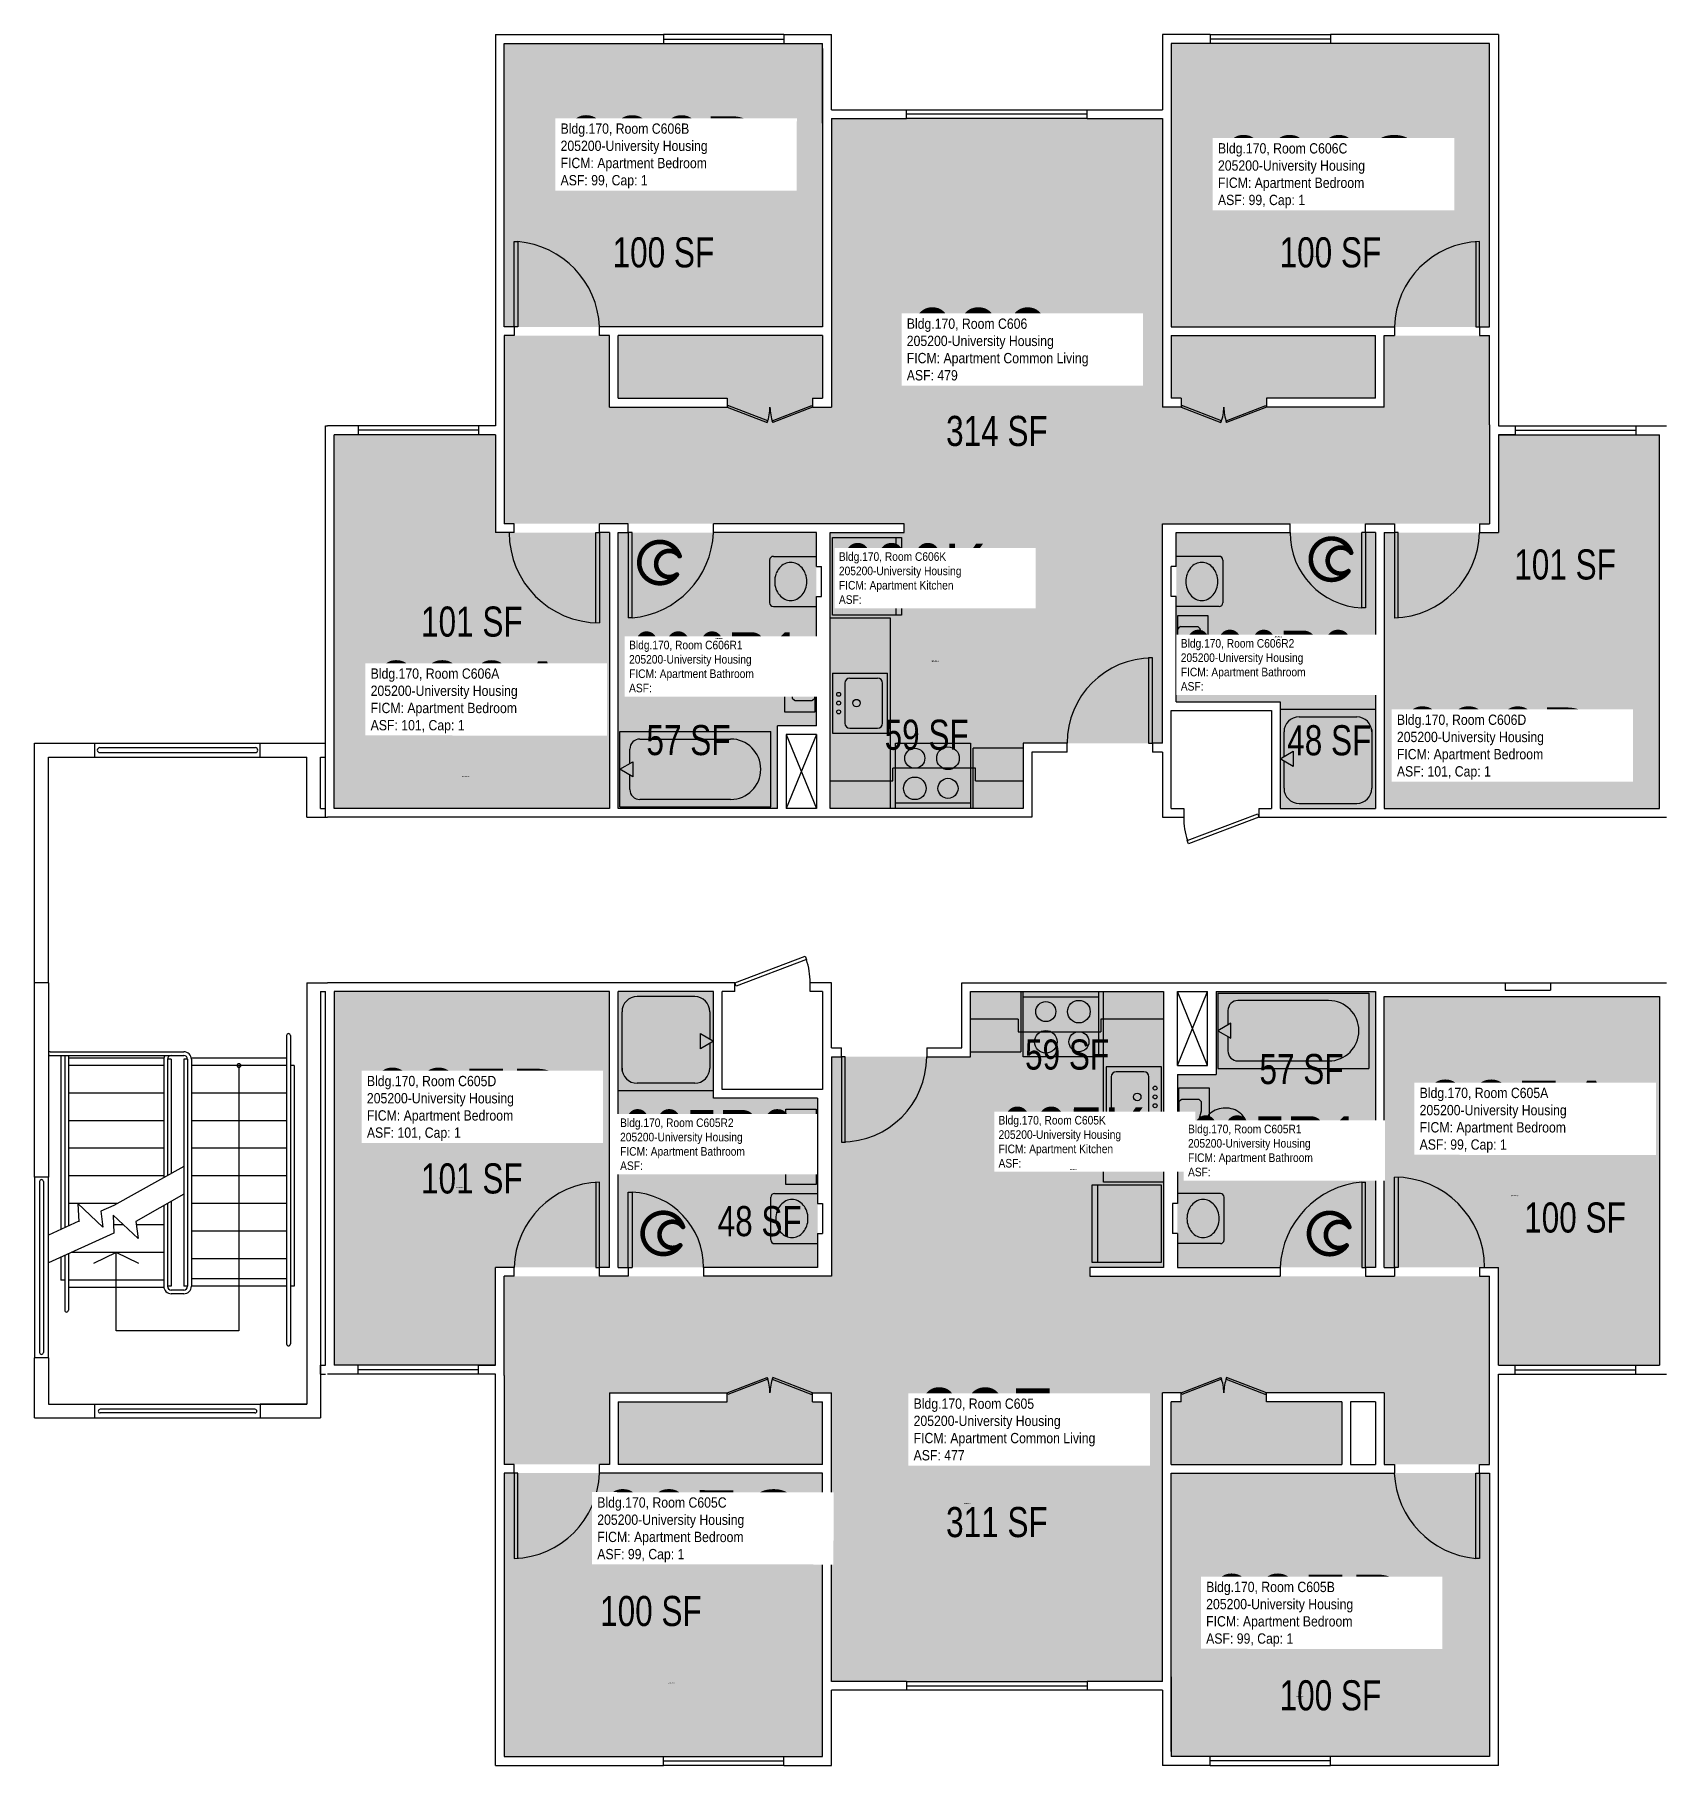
# Model space of a CAD drawing. Header units: inches. Extents: x -88 to 3171, y -86 to 1653.
# Drawn here: x 1360 to 2011, y -52 to 638 of the extents above; entities that cross this region are included whole.
import ezdxf
from ezdxf.enums import TextEntityAlignment as Align

# ---------------------------------------------------------------- set-up
doc = ezdxf.new("R2010")
doc.units = ezdxf.units.IN
doc.header["$LTSCALE"] = 10
doc.header["$MEASUREMENT"] = 0
doc.layers.get('0').update_dxf_attribs({"linetype": 'CONTINUOUS'})
for name, color, linetype in [('A-DOOR', 2, 'CONTINUOUS'), ('A-FLOR', 3, 'CONTINUOUS'), ('A-GLAZ', 1, 'CONTINUOUS'), ('A-IDEN-ICON', 4, 'CONTINUOUS'), ('A-IDEN-RNUM', 7, 'CONTINUOUS'), ('A-IDEN-SNUM', 4, 'CONTINUOUS'), ('A-IDEN-VNUM', 4, 'CONTINUOUS'), ('A-WALL', 5, 'CONTINUOUS'), ('AREA-TEXT', 3, 'CONTINUOUS'), ('Rooms-Category-Color', 7, 'CONTINUOUS'), ('Rooms-College-Color', 7, 'CONTINUOUS'), ('Rooms-Department-Color', 7, 'CONTINUOUS'), ('Rooms-Division-Color', 7, 'CONTINUOUS'), ('Rooms-Information', 7, 'CONTINUOUS')]:
    doc.layers.add(name, color=color, linetype=linetype)
doc.styles.add('CP_AREA', font='arial.ttf', dxfattribs={"height": 15})
doc.styles.add('CP_ROOMSNUMBER', font='arial.ttf', dxfattribs={"height": 1})
doc.styles.add('CP_ROOMVNUMBER', font='arial.ttf', dxfattribs={"width": 0.85, "height": 0.075})

msp = doc.modelspace()

# ---------------------------------------------------------------- texts
at = {"layer": 'A-IDEN-RNUM', "style": 'CP_ROOMSNUMBER'}
for s, rotation, p in [('0606-B0', 359.98, (1605.58, 556.96, 0.05)), ('0606-C0', 359.97609, (1869.81, 549.5, 0.14)), ('0606-00', 359.98, (1727.79, 482.99, 0.14)), ('0606-D0', 359.98, (1955.54, 355.03, 0.07)), ('0606-A0', 359.97609, (1530.41, 342.31, 0.05)), ('0605-D0', 359.98, (1528.17, 178.44, 0.09)), ('0605-A0', 359.97609, (1948.74, 175.13, 0.14)), ('0605-00', 359.98, (1730.52, 52.45, 0.14)), ('0605-C0', 359.97609, (1612.35, -19.06, 0.14)), ('0605-B0', 359.98, (1863.05, -24.41, 0.14))]:
    msp.add_text(s, height=0.36, rotation=rotation, dxfattribs=at).set_placement(p)
for s, p in [('0606-R1', (1631.37, 397.36, 0.01)), ('0606-R2', (1854.45, 398.03, 0.01)), ('0606-K0', (1717.66, 388.32, 0.01)), ('0605-R2', (1627.65, 193.25, 0.01)), ('0605-R1', (1857.46, 190.32, 0.01)), ('0605-K0', (1772.71, 185.61, 0.01))]:
    msp.add_text(s, height=0.36, dxfattribs=at).set_placement(p)
at = {"layer": 'A-IDEN-SNUM', "style": 'CP_ROOMSNUMBER'}
for s, rotation, p in [('1700C606B0', 359.98, (1605.58, 556.96, 0.05)), ('1700C606C0', 359.97609, (1869.81, 549.5, 0.14)), ('1700C60600', 359.98, (1727.79, 482.99, 0.14)), ('1700C606D0', 359.98, (1955.54, 355.03, 0.07)), ('1700C606A0', 359.97609, (1530.41, 342.31, 0.05)), ('1700C605D0', 359.98, (1528.17, 178.44, 0.09)), ('1700C605A0', 359.97609, (1948.74, 175.13, 0.14)), ('1700C60500', 359.98, (1730.52, 52.45, 0.14)), ('1700C605C0', 359.97609, (1612.35, -19.06, 0.14)), ('1700C605B0', 359.98, (1863.05, -24.41, 0.14))]:
    msp.add_text(s, height=0.36, rotation=rotation, dxfattribs=at).set_placement(p)
for s, p in [('1700C606R1', (1631.37, 397.36, 0.01)), ('1700C606R2', (1854.45, 398.03, 0.01)), ('1700C606K0', (1717.66, 388.32, 0.01)), ('1700C605R2', (1627.65, 193.25, 0.01)), ('1700C605R1', (1857.46, 190.32, 0.01)), ('1700C605K0', (1772.71, 185.61, 0.01))]:
    msp.add_text(s, height=0.36, dxfattribs=at).set_placement(p)
at = {"layer": 'A-IDEN-VNUM', "style": 'CP_ROOMVNUMBER', "width": 0.85}
for s, rotation, p in [('606B', 359.97609, (1569.69, 576.94, 0.05)), ('606C', 359.97609, (1831.86, 569.07, 0.14)), ('606', 359.97609, (1707.75, 500.35, 0.14)), ('606A', 359.98014, (1493.95, 359.68, 0.05)), ('606D', 359.97609, (1903.21, 341.27, 0.14)), ('605D', 359.97609, (1492.45, 197.24, 0.16)), ('605A', 359.98014, (1912.28, 192.5, 0.14)), ('605', 359.97609, (1710.48, 69.8, 0.14)), ('605C', 359.97609, (1584.32, 29.21, 0.14)), ('605B', 359.97609, (1827.15, -4.44, 0.14))]:
    msp.add_text(s, height=28.8, rotation=rotation, dxfattribs=at).set_placement(p)
at = {"layer": 'A-IDEN-VNUM', "style": 'CP_ROOMVNUMBER'}
for s, width, p in [('606K', 0.75, (1680.7, 411.28, 0.01)), ('606R1', 0.7, (1597.02, 376.02, 0.01)), ('606R2', 0.7, (1817.04, 376.68, 0.01)), ('605R2', 0.7, (1593.44, 185.56, 0.01)), ('605K', 0.75, (1744.36, 186.57, 0.01)), ('605R1', 0.7, (1819.93, 183.07, 0.01))]:
    msp.add_text(s, height=24, dxfattribs=dict(at, width=width)).set_placement(p)
at = {"layer": 'AREA-TEXT', "style": 'CP_AREA', "width": 0.75}
for s, p in [('100 SF', (1610.7, 551.47)), ('100 SF', (1876.7, 551.47)), ('314 SF', (1743.7, 480.27)), ('101 SF', (1970.29, 427.04)), ('101 SF', (1534.32, 404.27)), ('57 SF', (1620.7, 357.03)), ('59 SF', (1715.7, 359.16)), ('48 SF', (1876.25, 356.96)), ('59 SF', (1771.7, 231.66)), ('57 SF', (1865.18, 225.88)), ('101 SF', (1534.32, 182.27)), ('100 SF', (1974.24, 166.69)), ('48 SF', (1649.09, 165.25)), ('311 SF', (1743.7, 45.27)), ('100 SF', (1605.73, 9.83)), ('100 SF', (1876.7, -23.79))]:
    msp.add_text(s, height=12, dxfattribs=at).set_placement(p, align=Align.MIDDLE_CENTER)

# ---------------------------------------------------------------- blocks, each defined once
blk = doc.blocks.new('CPBATH')
at = {"color": 0, "linetype": 'ByBlock', "const_width": 0.0127}
for points in [[(0.0571, 0.0168, 0.861492), (-0.0551, 0, 1)], [(-0.0551, 0, 0.726902), (0.0487, -0.0337, 1)], [(0.0571, 0.0168, 0.729002), (-0.0084, -0.0042, 1)], [(-0.0084, -0.0042, 0.609468), (0.0487, -0.0337, 1)]]:
    blk.add_lwpolyline(points, format="xyb", dxfattribs=at)
at = {"color": 0, "linetype": 'ByBlock', "const_width": 0.00637}
for points in [[(0.0544, 0.0152, 1), (0.0599, 0.0184, 1)], [(0.0459, -0.0353, 1), (0.0515, -0.0321, 1)]]:
    blk.add_lwpolyline(points, format="xyb", close=True, dxfattribs=at)

# ---------------------------------------------------------------- hatches: boundary and pattern name
at = {"layer": 'Rooms-Category-Color', "true_color": 0x728ef3}
for points in [[(1674.2, 521.77), (1547.2, 521.77), (1547.2, 634.77), (1674.2, 634.77)], [(1813.2, 521.77), (1940.2, 521.77), (1940.2, 634.77), (1813.2, 634.77)], [(1940.2, 518.27), (1940.2, 443.27), (1809.7, 443.27), (1809.7, 355.77), (1754.2, 355.77), (1754.2, 439.77), (1706.68, 439.77), (1706.68, 443.27), (1547.2, 443.27), (1547.2, 518.27), (1589.2, 518.27), (1589.2, 489.77), (1636.2, 489.77), (1636.2, 493.27), (1592.7, 493.27), (1592.7, 518.27), (1674.2, 518.27), (1674.2, 493.27), (1670.2, 493.27), (1670.2, 489.77), (1677.7, 489.77), (1677.7, 604.77), (1809.7, 604.77), (1809.7, 489.77), (1817.2, 489.77), (1817.2, 493.27), (1813.2, 493.27), (1813.2, 518.27), (1894.7, 518.27), (1894.7, 493.27), (1851.2, 493.27), (1851.2, 489.77), (1898.2, 489.77), (1898.2, 518.27)], [(1589.2, 329.77), (1479.45, 329.77), (1479.45, 478.77), (1543.7, 478.77), (1543.7, 439.77), (1589.2, 439.77)], [(1943.7, 478.77), (2007.95, 478.77), (2007.95, 329.77), (1898.2, 329.77), (1898.2, 439.77), (1943.7, 439.77)], [(1592.7, 439.77), (1671.7, 439.77), (1671.7, 362.77), (1656.2, 362.77), (1656.2, 329.77), (1592.7, 329.77), (1592.7, 439.77)], [(1677.2, 439.77), (1754.2, 439.77), (1754.2, 329.77), (1677.2, 329.77)], [(1894.7, 439.77), (1815.2, 439.77), (1815.2, 372.27), (1856.7, 372.27), (1856.7, 329.77), (1894.7, 329.77)], [(1543.7, 107.77), (1479.45, 107.77), (1479.45, 256.77), (1589.2, 256.77), (1589.2, 146.77), (1543.7, 146.77)], [(1630.7, 256.77), (1630.7, 214.27), (1672.2, 214.27), (1672.2, 146.77), (1592.7, 146.77), (1592.7, 256.77)], [(1733.2, 256.77), (1810.2, 256.77), (1810.2, 146.77), (1733.2, 146.77)], [(1831.2, 256.77), (1894.7, 256.77), (1894.7, 146.77), (1815.7, 146.77), (1815.7, 223.77), (1831.2, 223.77)], [(1898.2, 254.77), (2007.95, 254.77), (2007.95, 107.77), (1943.7, 107.77), (1943.7, 146.77), (1898.2, 146.77)], [(1547.2, 68.27), (1547.2, 143.27), (1677.7, 143.27), (1677.7, 230.77), (1733.2, 230.77), (1733.2, 146.77), (1780.71, 146.77), (1780.71, 143.27), (1940.2, 143.27), (1940.2, 68.27), (1898.2, 68.27), (1898.2, 96.77), (1851.2, 96.77), (1851.2, 93.27), (1881.2, 93.27), (1881.2, 68.27), (1813.2, 68.27), (1813.2, 93.27), (1817.2, 93.27), (1817.2, 96.77), (1809.7, 96.77), (1809.7, -18.23), (1677.7, -18.23), (1677.7, 96.77), (1670.2, 96.77), (1670.2, 93.27), (1674.2, 93.27), (1674.2, 68.27), (1592.7, 68.27), (1592.7, 93.27), (1636.2, 93.27), (1636.2, 96.77), (1589.2, 96.77), (1589.2, 68.27)], [(1674.2, 64.77), (1547.2, 64.77), (1547.2, -48.23), (1674.2, -48.23)], [(1813.2, 64.77), (1940.2, 64.77), (1940.2, -48.23), (1813.2, -48.23)]]:
    msp.add_hatch(color=171, dxfattribs=at).paths.add_polyline_path(points)
at = {"layer": 'Rooms-College-Color', "true_color": 0xadadad}
for points in [[(1674.2, 521.77), (1547.2, 521.77), (1547.2, 634.77), (1674.2, 634.77)], [(1813.2, 521.77), (1940.2, 521.77), (1940.2, 634.77), (1813.2, 634.77)], [(1940.2, 518.27), (1940.2, 443.27), (1809.7, 443.27), (1809.7, 355.77), (1754.2, 355.77), (1754.2, 439.77), (1706.68, 439.77), (1706.68, 443.27), (1547.2, 443.27), (1547.2, 518.27), (1589.2, 518.27), (1589.2, 489.77), (1636.2, 489.77), (1636.2, 493.27), (1592.7, 493.27), (1592.7, 518.27), (1674.2, 518.27), (1674.2, 493.27), (1670.2, 493.27), (1670.2, 489.77), (1677.7, 489.77), (1677.7, 604.77), (1809.7, 604.77), (1809.7, 489.77), (1817.2, 489.77), (1817.2, 493.27), (1813.2, 493.27), (1813.2, 518.27), (1894.7, 518.27), (1894.7, 493.27), (1851.2, 493.27), (1851.2, 489.77), (1898.2, 489.77), (1898.2, 518.27)], [(1589.2, 329.77), (1479.45, 329.77), (1479.45, 478.77), (1543.7, 478.77), (1543.7, 439.77), (1589.2, 439.77)], [(1943.7, 478.77), (2007.95, 478.77), (2007.95, 329.77), (1898.2, 329.77), (1898.2, 439.77), (1943.7, 439.77)], [(1592.7, 439.77), (1671.7, 439.77), (1671.7, 362.77), (1656.2, 362.77), (1656.2, 329.77), (1592.7, 329.77), (1592.7, 439.77)], [(1677.2, 439.77), (1754.2, 439.77), (1754.2, 329.77), (1677.2, 329.77)], [(1894.7, 439.77), (1815.2, 439.77), (1815.2, 372.27), (1856.7, 372.27), (1856.7, 329.77), (1894.7, 329.77)], [(1543.7, 107.77), (1479.45, 107.77), (1479.45, 256.77), (1589.2, 256.77), (1589.2, 146.77), (1543.7, 146.77)], [(1630.7, 256.77), (1630.7, 214.27), (1672.2, 214.27), (1672.2, 146.77), (1592.7, 146.77), (1592.7, 256.77)], [(1733.2, 256.77), (1810.2, 256.77), (1810.2, 146.77), (1733.2, 146.77)], [(1831.2, 256.77), (1894.7, 256.77), (1894.7, 146.77), (1815.7, 146.77), (1815.7, 223.77), (1831.2, 223.77)], [(1898.2, 254.77), (2007.95, 254.77), (2007.95, 107.77), (1943.7, 107.77), (1943.7, 146.77), (1898.2, 146.77)], [(1547.2, 68.27), (1547.2, 143.27), (1677.7, 143.27), (1677.7, 230.77), (1733.2, 230.77), (1733.2, 146.77), (1780.71, 146.77), (1780.71, 143.27), (1940.2, 143.27), (1940.2, 68.27), (1898.2, 68.27), (1898.2, 96.77), (1851.2, 96.77), (1851.2, 93.27), (1881.2, 93.27), (1881.2, 68.27), (1813.2, 68.27), (1813.2, 93.27), (1817.2, 93.27), (1817.2, 96.77), (1809.7, 96.77), (1809.7, -18.23), (1677.7, -18.23), (1677.7, 96.77), (1670.2, 96.77), (1670.2, 93.27), (1674.2, 93.27), (1674.2, 68.27), (1592.7, 68.27), (1592.7, 93.27), (1636.2, 93.27), (1636.2, 96.77), (1589.2, 96.77), (1589.2, 68.27)], [(1674.2, 64.77), (1547.2, 64.77), (1547.2, -48.23), (1674.2, -48.23)], [(1813.2, 64.77), (1940.2, 64.77), (1940.2, -48.23), (1813.2, -48.23)]]:
    msp.add_hatch(color=253, dxfattribs=at).paths.add_polyline_path(points)
at = {"layer": 'Rooms-Department-Color', "true_color": 0x604aed}
for points in [[(1674.2, 521.77), (1547.2, 521.77), (1547.2, 634.77), (1674.2, 634.77)], [(1813.2, 521.77), (1940.2, 521.77), (1940.2, 634.77), (1813.2, 634.77)], [(1940.2, 518.27), (1940.2, 443.27), (1809.7, 443.27), (1809.7, 355.77), (1754.2, 355.77), (1754.2, 439.77), (1706.68, 439.77), (1706.68, 443.27), (1547.2, 443.27), (1547.2, 518.27), (1589.2, 518.27), (1589.2, 489.77), (1636.2, 489.77), (1636.2, 493.27), (1592.7, 493.27), (1592.7, 518.27), (1674.2, 518.27), (1674.2, 493.27), (1670.2, 493.27), (1670.2, 489.77), (1677.7, 489.77), (1677.7, 604.77), (1809.7, 604.77), (1809.7, 489.77), (1817.2, 489.77), (1817.2, 493.27), (1813.2, 493.27), (1813.2, 518.27), (1894.7, 518.27), (1894.7, 493.27), (1851.2, 493.27), (1851.2, 489.77), (1898.2, 489.77), (1898.2, 518.27)], [(1589.2, 329.77), (1479.45, 329.77), (1479.45, 478.77), (1543.7, 478.77), (1543.7, 439.77), (1589.2, 439.77)], [(1943.7, 478.77), (2007.95, 478.77), (2007.95, 329.77), (1898.2, 329.77), (1898.2, 439.77), (1943.7, 439.77)], [(1592.7, 439.77), (1671.7, 439.77), (1671.7, 362.77), (1656.2, 362.77), (1656.2, 329.77), (1592.7, 329.77), (1592.7, 439.77)], [(1677.2, 439.77), (1754.2, 439.77), (1754.2, 329.77), (1677.2, 329.77)], [(1894.7, 439.77), (1815.2, 439.77), (1815.2, 372.27), (1856.7, 372.27), (1856.7, 329.77), (1894.7, 329.77)], [(1543.7, 107.77), (1479.45, 107.77), (1479.45, 256.77), (1589.2, 256.77), (1589.2, 146.77), (1543.7, 146.77)], [(1630.7, 256.77), (1630.7, 214.27), (1672.2, 214.27), (1672.2, 146.77), (1592.7, 146.77), (1592.7, 256.77)], [(1733.2, 256.77), (1810.2, 256.77), (1810.2, 146.77), (1733.2, 146.77)], [(1831.2, 256.77), (1894.7, 256.77), (1894.7, 146.77), (1815.7, 146.77), (1815.7, 223.77), (1831.2, 223.77)], [(1898.2, 254.77), (2007.95, 254.77), (2007.95, 107.77), (1943.7, 107.77), (1943.7, 146.77), (1898.2, 146.77)], [(1547.2, 68.27), (1547.2, 143.27), (1677.7, 143.27), (1677.7, 230.77), (1733.2, 230.77), (1733.2, 146.77), (1780.71, 146.77), (1780.71, 143.27), (1940.2, 143.27), (1940.2, 68.27), (1898.2, 68.27), (1898.2, 96.77), (1851.2, 96.77), (1851.2, 93.27), (1881.2, 93.27), (1881.2, 68.27), (1813.2, 68.27), (1813.2, 93.27), (1817.2, 93.27), (1817.2, 96.77), (1809.7, 96.77), (1809.7, -18.23), (1677.7, -18.23), (1677.7, 96.77), (1670.2, 96.77), (1670.2, 93.27), (1674.2, 93.27), (1674.2, 68.27), (1592.7, 68.27), (1592.7, 93.27), (1636.2, 93.27), (1636.2, 96.77), (1589.2, 96.77), (1589.2, 68.27)], [(1674.2, 64.77), (1547.2, 64.77), (1547.2, -48.23), (1674.2, -48.23)], [(1813.2, 64.77), (1940.2, 64.77), (1940.2, -48.23), (1813.2, -48.23)]]:
    msp.add_hatch(color=173, dxfattribs=at).paths.add_polyline_path(points)
at = {"layer": 'Rooms-Division-Color', "true_color": 0x604aed}
for points in [[(1674.2, 521.77), (1547.2, 521.77), (1547.2, 634.77), (1674.2, 634.77)], [(1813.2, 521.77), (1940.2, 521.77), (1940.2, 634.77), (1813.2, 634.77)], [(1940.2, 518.27), (1940.2, 443.27), (1809.7, 443.27), (1809.7, 355.77), (1754.2, 355.77), (1754.2, 439.77), (1706.68, 439.77), (1706.68, 443.27), (1547.2, 443.27), (1547.2, 518.27), (1589.2, 518.27), (1589.2, 489.77), (1636.2, 489.77), (1636.2, 493.27), (1592.7, 493.27), (1592.7, 518.27), (1674.2, 518.27), (1674.2, 493.27), (1670.2, 493.27), (1670.2, 489.77), (1677.7, 489.77), (1677.7, 604.77), (1809.7, 604.77), (1809.7, 489.77), (1817.2, 489.77), (1817.2, 493.27), (1813.2, 493.27), (1813.2, 518.27), (1894.7, 518.27), (1894.7, 493.27), (1851.2, 493.27), (1851.2, 489.77), (1898.2, 489.77), (1898.2, 518.27)], [(1589.2, 329.77), (1479.45, 329.77), (1479.45, 478.77), (1543.7, 478.77), (1543.7, 439.77), (1589.2, 439.77)], [(1943.7, 478.77), (2007.95, 478.77), (2007.95, 329.77), (1898.2, 329.77), (1898.2, 439.77), (1943.7, 439.77)], [(1592.7, 439.77), (1671.7, 439.77), (1671.7, 362.77), (1656.2, 362.77), (1656.2, 329.77), (1592.7, 329.77), (1592.7, 439.77)], [(1677.2, 439.77), (1754.2, 439.77), (1754.2, 329.77), (1677.2, 329.77)], [(1894.7, 439.77), (1815.2, 439.77), (1815.2, 372.27), (1856.7, 372.27), (1856.7, 329.77), (1894.7, 329.77)], [(1543.7, 107.77), (1479.45, 107.77), (1479.45, 256.77), (1589.2, 256.77), (1589.2, 146.77), (1543.7, 146.77)], [(1630.7, 256.77), (1630.7, 214.27), (1672.2, 214.27), (1672.2, 146.77), (1592.7, 146.77), (1592.7, 256.77)], [(1733.2, 256.77), (1810.2, 256.77), (1810.2, 146.77), (1733.2, 146.77)], [(1831.2, 256.77), (1894.7, 256.77), (1894.7, 146.77), (1815.7, 146.77), (1815.7, 223.77), (1831.2, 223.77)], [(1898.2, 254.77), (2007.95, 254.77), (2007.95, 107.77), (1943.7, 107.77), (1943.7, 146.77), (1898.2, 146.77)], [(1547.2, 68.27), (1547.2, 143.27), (1677.7, 143.27), (1677.7, 230.77), (1733.2, 230.77), (1733.2, 146.77), (1780.71, 146.77), (1780.71, 143.27), (1940.2, 143.27), (1940.2, 68.27), (1898.2, 68.27), (1898.2, 96.77), (1851.2, 96.77), (1851.2, 93.27), (1881.2, 93.27), (1881.2, 68.27), (1813.2, 68.27), (1813.2, 93.27), (1817.2, 93.27), (1817.2, 96.77), (1809.7, 96.77), (1809.7, -18.23), (1677.7, -18.23), (1677.7, 96.77), (1670.2, 96.77), (1670.2, 93.27), (1674.2, 93.27), (1674.2, 68.27), (1592.7, 68.27), (1592.7, 93.27), (1636.2, 93.27), (1636.2, 96.77), (1589.2, 96.77), (1589.2, 68.27)], [(1674.2, 64.77), (1547.2, 64.77), (1547.2, -48.23), (1674.2, -48.23)], [(1813.2, 64.77), (1940.2, 64.77), (1940.2, -48.23), (1813.2, -48.23)]]:
    msp.add_hatch(color=173, dxfattribs=at).paths.add_polyline_path(points)

# ---------------------------------------------------------------- linework, layer by layer
for p, q in [((1678.2, 437.77, 0.01), (1705.7, 437.77, 0.01)), ((1678.2, 406.77, 0.01), (1678.2, 437.77, 0.01)), ((1703.45, 437.77, 0.01), (1703.45, 406.77, 0.01)), ((1705.7, 437.77, 0.01), (1705.7, 406.77, 0.01)), ((1653.08, 428.77, 0.01), (1653.08, 411.77, 0.01)), ((1654.58, 430.27, 0.01), (1671.71, 430.27, 0.01)), ((1832.32, 430.27, 0.01), (1815.2, 430.27, 0.01)), ((1833.82, 428.77, 0.01), (1833.82, 411.77, 0.01)), ((1654.58, 410.27, 0.01), (1671.71, 410.27, 0.01)), ((1832.32, 410.27, 0.01), (1815.2, 410.27, 0.01)), ((1677.2, 405.77, 0.01), (1701.2, 405.77, 0.01)), ((1705.7, 406.77, 0.01), (1678.2, 406.77, 0.01)), ((1701.2, 405.77, 0.01), (1701.2, 329.77, 0.01)), ((1815.82, 406.69, 0.01), (1827.82, 406.69, 0.01)), ((1815.82, 376.69, 0.01), (1815.82, 406.69, 0.01)), ((1815.82, 382.27, 0.01), (1815.82, 401.1, 0.01)), ((1815.94, 401.39, 0.01), (1816.7, 402.15, 0.01)), ((1816.99, 402.27, 0.01), (1823.82, 402.27, 0.01)), ((1823.82, 402.27, 0.01), (1824.7, 401.39, 0.01)), ((1824.82, 401.1, 0.01), (1824.82, 397.83, 0.01)), ((1827.82, 406.69, 0.01), (1827.82, 376.69, 0.01)), ((1659.07, 398.19, 0.01), (1671.07, 398.19, 0.01)), ((1659.07, 368.19, 0.01), (1659.07, 398.19, 0.01)), ((1663.07, 393.77, 0.01), (1662.19, 392.89, 0.01)), ((1670.07, 393.77, 0.01), (1663.07, 393.77, 0.01)), ((1670.95, 392.89, 0.01), (1670.07, 393.77, 0.01)), ((1671.07, 398.19, 0.01), (1671.07, 368.19, 0.01)), ((1823.82, 394.21, 0.01), (1823.82, 389.33, 0.01)), ((1824.8, 397.72, 0.01), (1823.84, 394.33, 0.01)), ((1662.07, 392.6, 0.01), (1662.07, 389.27, 0.01)), ((1662.07, 389.27, 0.01), (1663.05, 385.83, 0.01)), ((1671.07, 373.77, 0.01), (1671.07, 392.6, 0.01)), ((1823.84, 389.22, 0.01), (1824.8, 385.83, 0.01)), ((1663.05, 380.72, 0.01), (1662.07, 377.27, 0.01)), ((1663.07, 385.71, 0.01), (1663.07, 380.83, 0.01)), ((1678.1, 383.73, 0.01), (1678.1, 359.73, 0.01)), ((1678.1, 383.73, 0.01), (1700.1, 383.73, 0.01)), ((1683.1, 379.73, 0.01), (1683.1, 363.73, 0.01)), ((1685.1, 381.73, 0.01), (1696.1, 381.73, 0.01)), ((1698.1, 363.73, 0.01), (1698.1, 379.73, 0.01)), ((1700.1, 359.73, 0.01), (1700.1, 383.73, 0.01)), ((1816.7, 381.39, 0.01), (1815.82, 382.27, 0.01)), ((1823.65, 381.27, 0.01), (1816.99, 381.27, 0.01)), ((1824.82, 382.27, 0.01), (1823.94, 381.39, 0.01)), ((1824.82, 385.71, 0.01), (1824.82, 382.27, 0.01)), ((1662.07, 377.27, 0.01), (1662.07, 373.77, 0.01)), ((1662.07, 373.77, 0.01), (1662.95, 372.89, 0.01)), ((1663.24, 372.77, 0.01), (1669.9, 372.77, 0.01)), ((1670.19, 372.89, 0.01), (1671.07, 373.77, 0.01)), ((1827.82, 376.69, 0.01), (1815.82, 376.69, 0.01)), ((1671.07, 368.19, 0.01), (1659.07, 368.19, 0.01)), ((1894.7, 369.27, 0.01), (1856.7, 369.27, 0.01)), ((1864.2, 366.3, 0.01), (1887.2, 366.3, 0.01)), ((1593.32, 360.4, 0.01), (1653.57, 360.4, 0.01)), ((1593.32, 330.4, 0.01), (1593.32, 360.4, 0.01)), ((1653.57, 330.4, 0.01), (1653.57, 360.4, 0.01)), ((1678.1, 359.73, 0.01), (1700.1, 359.73, 0.01)), ((1685.1, 361.73, 0.01), (1696.1, 361.73, 0.01)), ((1858.2, 350.42, 0.01), (1858.2, 360.3, 0.01)), ((1893.2, 361.3, 0.01), (1893.2, 337.8, 0.01)), ((1597.34, 347.72, 0.01), (1597.34, 353.43, 0.01)), ((1601.35, 357.45, 0.01), (1637.5, 357.45, 0.01)), ((1703.2, 355.77, 0.01), (1733.2, 355.77, 0.01)), ((1703.2, 329.77, 0.01), (1703.2, 355.77, 0.01)), ((1733.2, 355.77, 0.01), (1733.2, 329.77, 0.01)), ((1734.2, 329.77, 0.01), (1734.2, 353.77, 0.01)), ((1754.2, 353.77, 0.01), (1734.2, 353.77, 0.01)), ((1856.7, 349.55, 0.01), (1861.89, 352.55, 0.01)), ((1861.89, 352.55, 0.01), (1861.89, 346.55, 0.01)), ((1593.32, 345.4, 0.01), (1598.52, 348.4, 0.01)), ((1598.52, 342.4, 0.01), (1593.32, 345.4, 0.01)), ((1598.52, 348.4, 0.01), (1598.52, 342.4, 0.01)), ((1702.26, 340.84, 0.01), (1702.26, 345.77, 0.01)), ((1735.2, 345.77, 0.01), (1702.26, 345.77, 0.01)), ((1735.2, 340.84, 0.01), (1735.2, 345.77, 0.01)), ((1861.89, 346.55, 0.01), (1856.7, 349.55, 0.01)), ((1858.2, 337.8, 0.01), (1858.2, 348.69, 0.01)), ((1597.34, 337.36, 0.01), (1597.34, 343.08, 0.01)), ((1677.2, 340.84, 0.01), (1702.26, 340.84, 0.01)), ((1735.2, 340.84, 0.01), (1754.2, 340.84, 0.01)), ((1637.5, 333.35, 0.01), (1601.35, 333.35, 0.01)), ((1733.2, 331.85, 0.01), (1703.2, 331.85, 0.01)), ((1864.2, 331.8, 0.01), (1887.2, 331.8, 0.01)), ((1593.32, 330.4, 0.01), (1653.57, 330.4, 0.01)), ((1753.2, 256.77, 0.01), (1753.2, 232.77, 0.01)), ((1754.2, 230.77, 0.01), (1754.2, 256.77, 0.01)), ((1784.2, 256.77, 0.01), (1784.2, 230.77, 0.01)), ((1786.2, 180.77, 0.01), (1786.2, 256.77, 0.01)), ((1831.82, 256.15, 0.01), (1892.07, 256.15, 0.01)), ((1831.82, 256.15, 0.01), (1831.82, 226.15, 0.01)), ((1892.07, 256.15, 0.01), (1892.07, 226.15, 0.01)), ((1594.2, 225.24, 0.01), (1594.2, 248.74, 0.01)), ((1623.2, 254.74, 0.01), (1600.2, 254.74, 0.01)), ((1629.2, 248.74, 0.01), (1629.2, 237.86, 0.01)), ((1754.2, 254.69, 0.01), (1784.2, 254.69, 0.01)), ((1835.84, 249.18, 0.01), (1835.84, 243.47, 0.01)), ((1876, 253.2, 0.01), (1839.85, 253.2, 0.01)), ((1752.2, 245.7, 0.01), (1733.2, 245.7, 0.01)), ((1752.2, 245.7, 0.01), (1752.2, 240.77, 0.01)), ((1785.13, 245.7, 0.01), (1785.13, 240.77, 0.01)), ((1810.2, 245.7, 0.01), (1785.13, 245.7, 0.01)), ((1837.02, 244.15, 0.01), (1831.82, 241.15, 0.01)), ((1837.02, 238.15, 0.01), (1837.02, 244.15, 0.01)), ((1625.5, 239.99, 0.01), (1630.7, 236.99, 0.01)), ((1625.5, 233.99, 0.01), (1625.5, 239.99, 0.01)), ((1630.7, 236.99, 0.01), (1625.5, 233.99, 0.01)), ((1629.2, 236.12, 0.01), (1629.2, 226.24, 0.01)), ((1752.2, 240.77, 0.01), (1785.13, 240.77, 0.01)), ((1831.82, 241.15, 0.01), (1837.02, 238.15, 0.01)), ((1835.84, 238.83, 0.01), (1835.84, 233.11, 0.01)), ((1733.2, 232.77, 0.01), (1753.2, 232.77, 0.01)), ((1784.2, 230.77, 0.01), (1754.2, 230.77, 0.01)), ((1839.85, 229.1, 0.01), (1876, 229.1, 0.01)), ((1809.29, 226.82, 0.01), (1787.29, 226.82, 0.01)), ((1787.29, 226.82, 0.01), (1787.29, 202.82, 0.01)), ((1789.29, 222.82, 0.01), (1789.29, 206.82, 0.01)), ((1802.29, 224.82, 0.01), (1791.29, 224.82, 0.01)), ((1804.29, 206.82, 0.01), (1804.29, 222.82, 0.01)), ((1809.29, 202.82, 0.01), (1809.29, 226.82, 0.01)), ((1831.82, 226.15, 0.01), (1892.07, 226.15, 0.01)), ((1592.7, 217.27, 0.01), (1630.7, 217.27, 0.01)), ((1623.2, 220.24, 0.01), (1600.2, 220.24, 0.01)), ((1816.32, 188.36, 0.01), (1816.32, 218.36, 0.01)), ((1816.32, 218.36, 0.01), (1828.32, 218.36, 0.01)), ((1828.32, 218.36, 0.01), (1828.32, 188.36, 0.01)), ((1659.57, 179.86, 0.01), (1659.57, 209.86, 0.01)), ((1659.57, 209.86, 0.01), (1671.57, 209.86, 0.01)), ((1671.57, 209.86, 0.01), (1671.57, 179.86, 0.01)), ((1817.2, 213.65, 0.01), (1816.32, 212.77, 0.01)), ((1816.32, 212.77, 0.01), (1816.32, 193.95, 0.01)), ((1824.15, 213.77, 0.01), (1817.49, 213.77, 0.01)), ((1824.34, 205.83, 0.01), (1825.32, 209.27, 0.01)), ((1825.32, 212.77, 0.01), (1824.44, 213.65, 0.01)), ((1825.32, 209.27, 0.01), (1825.32, 212.77, 0.01)), ((1662.57, 204.27, 0.01), (1663.45, 205.15, 0.01)), ((1662.57, 200.83, 0.01), (1662.57, 204.27, 0.01)), ((1663.55, 197.33, 0.01), (1662.59, 200.72, 0.01)), ((1663.74, 205.27, 0.01), (1670.4, 205.27, 0.01)), ((1670.69, 205.15, 0.01), (1671.57, 204.27, 0.01)), ((1671.57, 204.27, 0.01), (1671.57, 185.45, 0.01)), ((1809.29, 202.82, 0.01), (1787.29, 202.82, 0.01)), ((1802.29, 204.82, 0.01), (1791.29, 204.82, 0.01)), ((1824.32, 200.83, 0.01), (1824.32, 205.71, 0.01)), ((1825.32, 197.27, 0.01), (1824.34, 200.72, 0.01)), ((1663.57, 192.33, 0.01), (1663.57, 197.21, 0.01)), ((1816.44, 193.65, 0.01), (1817.32, 192.77, 0.01)), ((1824.32, 192.77, 0.01), (1825.2, 193.65, 0.01)), ((1825.32, 193.95, 0.01), (1825.32, 197.27, 0.01)), ((1662.57, 185.45, 0.01), (1662.57, 188.71, 0.01)), ((1662.59, 188.83, 0.01), (1663.55, 192.22, 0.01)), ((1828.32, 188.36, 0.01), (1816.32, 188.36, 0.01)), ((1817.32, 192.77, 0.01), (1824.32, 192.77, 0.01)), ((1671.57, 179.86, 0.01), (1659.57, 179.86, 0.01)), ((1663.57, 184.27, 0.01), (1662.69, 185.15, 0.01)), ((1670.4, 184.27, 0.01), (1663.57, 184.27, 0.01)), ((1671.45, 185.15, 0.01), (1670.69, 184.39, 0.01)), ((1781.7, 179.77, 0.01), (1809.2, 179.77, 0.01)), ((1781.7, 148.77, 0.01), (1781.7, 179.77, 0.01)), ((1783.95, 148.77, 0.01), (1783.95, 179.77, 0.01)), ((1810.2, 180.77, 0.01), (1786.2, 180.77, 0.01)), ((1809.2, 179.77, 0.01), (1809.2, 148.77, 0.01)), ((1653.57, 157.77, 0.01), (1653.57, 174.77, 0.01)), ((1655.07, 176.27, 0.01), (1672.2, 176.27, 0.01)), ((1832.81, 176.27, 0.01), (1815.68, 176.27, 0.01)), ((1834.31, 157.77, 0.01), (1834.31, 174.77, 0.01)), ((1655.07, 156.27, 0.01), (1672.2, 156.27, 0.01)), ((1832.81, 156.27, 0.01), (1815.68, 156.27, 0.01)), ((1809.2, 148.77, 0.01), (1781.7, 148.77, 0.01))]:
    msp.add_line(p, q)
for centre, radius in [((1680.6, 375.27, 0.01), 0.791), ((1687.72, 371.77, 0.01), 1.5), ((1680.6, 371.77, 0.01), 0.791), ((1680.6, 368.27, 0.01), 0.791), ((1710.97, 349.77, 0.01), 4), ((1724.2, 349.77, 0.01), 4.5), ((1710.97, 337.78, 0.01), 4.5), ((1724.2, 337.78, 0.01), 4), ((1763.2, 248.77, 0.01), 4), ((1776.42, 248.77, 0.01), 4.5), ((1763.2, 236.77, 0.01), 4.5), ((1776.42, 236.77, 0.01), 4), ((1799.67, 214.77, 0.01), 1.5), ((1806.79, 218.27, 0.01), 0.791), ((1806.79, 214.77, 0.01), 0.791), ((1806.79, 211.27, 0.01), 0.791)]:
    msp.add_circle(centre, radius)
for centre, radius, start, end in [((1654.58, 428.77, 0.01), 1.5, 90, 180), ((1661.48, 422.45, 0.01), 5.42, 90, 116.19159), ((1661.48, 422.45, 0.01), 5.42, 63.80841, 90), ((1825.42, 422.45, 0.01), 5.42, 90, 116.19159), ((1825.42, 422.45, 0.01), 5.42, 63.80841, 90), ((1832.32, 428.77, 0.01), 1.5, 360, 90), ((1664.08, 420.27, 0.01), 9, 160.77064, 180), ((1662.81, 420.72, 0.01), 7.65, 139.89909, 160.77064), ((1662, 421.4, 0.01), 6.59, 116.19159, 139.89909), ((1660.96, 421.4, 0.01), 6.59, 40.10091, 63.80841), ((1660.15, 420.72, 0.01), 7.65, 19.22936, 40.10091), ((1658.88, 420.27, 0.01), 9, 360, 19.22936), ((1828.02, 420.27, 0.01), 9, 160.77064, 180), ((1826.75, 420.72, 0.01), 7.65, 139.89909, 160.77064), ((1825.94, 421.4, 0.01), 6.59, 116.19159, 139.89909), ((1824.9, 421.4, 0.01), 6.59, 40.10091, 63.80841), ((1824.09, 420.72, 0.01), 7.65, 19.22936, 40.10091), ((1822.82, 420.27, 0.01), 9, 360, 19.22936), ((1664.08, 420.27, 0.01), 9, 180, 199.22936), ((1662.81, 419.83, 0.01), 7.65, 199.22936, 220.10091), ((1662, 419.15, 0.01), 6.59, 220.10091, 243.80841), ((1660.96, 419.15, 0.01), 6.59, 296.19159, 319.89909), ((1660.15, 419.83, 0.01), 7.65, 319.89909, 340.77064), ((1658.88, 420.27, 0.01), 9, 340.77064, 360), ((1828.02, 420.27, 0.01), 9, 180, 199.22936), ((1826.75, 419.83, 0.01), 7.65, 199.22936, 220.10091), ((1825.94, 419.15, 0.01), 6.59, 220.10091, 243.80841), ((1824.9, 419.15, 0.01), 6.59, 296.19159, 319.89909), ((1824.09, 419.83, 0.01), 7.65, 319.89909, 340.77064), ((1822.82, 420.27, 0.01), 9, 340.77064, 360), ((1654.58, 411.77, 0.01), 1.5, 180, 270), ((1661.48, 418.09, 0.01), 5.42, 243.80841, 270), ((1661.48, 418.09, 0.01), 5.42, 270, 296.19159), ((1825.42, 418.09, 0.01), 5.42, 243.80841, 270), ((1825.42, 418.09, 0.01), 5.42, 270, 296.19159), ((1832.32, 411.77, 0.01), 1.5, 270, 360), ((1816.24, 401.1, 0.01), 0.418, 135, 180), ((1816.99, 401.85, 0.01), 0.418, 90, 135), ((1824.4, 401.1, 0.01), 0.418, 360, 45), ((1824.24, 394.21, 0.01), 0.418, 164.0546, 180), ((1831.62, 391.77, 0.01), 5.8, 153.29881, 180), ((1832.93, 391.12, 0.01), 7.26, 129.47246, 153.29881), ((1833.77, 390.09, 0.01), 8.59, 108.83538, 129.47246), ((1834.32, 388.48, 0.01), 10.29, 90, 108.83538), ((1834.32, 388.48, 0.01), 10.29, 71.16462, 90), ((1834.87, 390.09, 0.01), 8.59, 50.52754, 71.16462), ((1835.71, 391.12, 0.01), 7.26, 26.70119, 50.52754), ((1837.02, 391.77, 0.01), 5.8, 360, 26.70119), ((1651.18, 382.62, 0.01), 7.26, 129.47246, 153.29881), ((1652.02, 381.59, 0.01), 8.59, 108.83538, 129.47246), ((1652.57, 379.98, 0.01), 10.29, 90, 108.83538), ((1652.57, 379.98, 0.01), 10.29, 71.16462, 90), ((1653.12, 381.59, 0.01), 8.59, 50.52754, 71.16462), ((1653.96, 382.62, 0.01), 7.26, 26.70119, 50.52754), ((1662.49, 392.6, 0.01), 0.418, 135, 180), ((1670.65, 392.6, 0.01), 0.418, 360, 45), ((1824.24, 389.33, 0.01), 0.418, 180, 195.9454), ((1831.62, 391.77, 0.01), 5.8, 180, 206.70119), ((1832.93, 392.43, 0.01), 7.26, 206.70119, 230.52754), ((1833.77, 393.45, 0.01), 8.59, 230.52754, 251.16462), ((1834.34, 394.1, 0.01), 9.43, 288.83538, 309.47246), ((1835.71, 392.43, 0.01), 7.26, 309.47246, 333.29881), ((1837.02, 391.77, 0.01), 5.8, 333.29881, 360), ((1649.87, 383.27, 0.01), 5.8, 153.29881, 180), ((1649.87, 383.27, 0.01), 5.8, 180, 206.70119), ((1651.18, 383.93, 0.01), 7.26, 206.70119, 230.52754), ((1653.96, 383.93, 0.01), 7.26, 309.47246, 333.29881), ((1655.27, 383.27, 0.01), 5.8, 360, 26.70119), ((1655.27, 383.27, 0.01), 5.8, 333.29881, 360), ((1662.65, 385.71, 0.01), 0.418, 360, 15.9454), ((1662.65, 380.83, 0.01), 0.418, 344.0546, 360), ((1685.1, 379.73, 0.01), 2, 90, 180), ((1696.1, 379.73, 0.01), 2, 360, 90), ((1816.99, 381.69, 0.01), 0.418, 225, 270), ((1823.65, 381.69, 0.01), 0.418, 270, 315), ((1824.4, 385.71, 0.01), 0.418, 360, 15.9454), ((1834.32, 395.06, 0.01), 10.29, 251.16462, 270), ((1834.84, 392.63, 0.01), 7.87, 266.22456, 288.83538), ((1652.55, 385.6, 0.01), 9.43, 230.52754, 251.16462), ((1652.05, 384.13, 0.01), 7.87, 251.16462, 273.77544), ((1652.57, 386.56, 0.01), 10.29, 270, 288.83538), ((1653.12, 384.95, 0.01), 8.59, 288.83538, 309.47246), ((1663.24, 373.19, 0.01), 0.418, 225, 270), ((1669.9, 373.19, 0.01), 0.418, 270, 315), ((1864.2, 360.3, 0.01), 6, 90, 180), ((1887.2, 360.3, 0.01), 6, 360, 90), ((1685.1, 363.73, 0.01), 2, 180, 270), ((1696.1, 363.73, 0.01), 2, 270, 360), ((1601.35, 353.43, 0.01), 4.02, 90, 180), ((1637.5, 345.4, 0.01), 12.05, 270, 90), ((1601.35, 337.36, 0.01), 4.02, 180, 270), ((1864.2, 337.8, 0.01), 6, 180, 270), ((1887.2, 337.8, 0.01), 6, 270, 360), ((1600.2, 248.74, 0.01), 6, 90, 180), ((1623.2, 248.74, 0.01), 6, 360, 90), ((1839.85, 249.18, 0.01), 4.02, 90, 180), ((1876, 241.15, 0.01), 12.05, 270, 90), ((1839.85, 233.11, 0.01), 4.02, 180, 270), ((1600.2, 226.24, 0.01), 6, 180, 270), ((1623.2, 226.24, 0.01), 6, 270, 360), ((1791.29, 222.82, 0.01), 2, 90, 180), ((1802.29, 222.82, 0.01), 2, 360, 90), ((1817.49, 213.35, 0.01), 0.418, 90, 135), ((1824.15, 213.35, 0.01), 0.418, 45, 90), ((1833.43, 202.62, 0.01), 7.26, 129.47246, 153.29881), ((1834.27, 201.59, 0.01), 8.59, 108.83538, 129.47246), ((1834.82, 199.98, 0.01), 10.29, 90, 108.83538), ((1835.34, 202.42, 0.01), 7.87, 71.16462, 93.77544), ((1834.84, 200.94, 0.01), 9.43, 50.52754, 71.16462), ((1836.21, 202.62, 0.01), 7.26, 26.70119, 50.52754), ((1653.05, 192.44, 0.01), 9.43, 108.83538, 129.47246), ((1652.55, 193.92, 0.01), 7.87, 86.22456, 108.83538), ((1653.07, 191.48, 0.01), 10.29, 71.16462, 90), ((1653.62, 193.09, 0.01), 8.59, 50.52754, 71.16462), ((1662.99, 200.83, 0.01), 0.418, 180, 195.9454), ((1663.74, 204.85, 0.01), 0.418, 90, 135), ((1670.4, 204.85, 0.01), 0.418, 45, 90), ((1791.29, 206.82, 0.01), 2, 180, 270), ((1802.29, 206.82, 0.01), 2, 270, 360), ((1824.74, 205.71, 0.01), 0.418, 164.0546, 180), ((1824.74, 200.83, 0.01), 0.418, 180, 195.9454), ((1832.12, 203.27, 0.01), 5.8, 153.29881, 180), ((1832.12, 203.27, 0.01), 5.8, 180, 206.70119), ((1833.43, 203.93, 0.01), 7.26, 206.70119, 230.52754), ((1836.21, 203.93, 0.01), 7.26, 309.47246, 333.29881), ((1837.52, 203.27, 0.01), 5.8, 360, 26.70119), ((1837.52, 203.27, 0.01), 5.8, 333.29881, 360), ((1650.37, 194.77, 0.01), 5.8, 153.29881, 180), ((1650.37, 194.77, 0.01), 5.8, 180, 206.70119), ((1651.68, 194.12, 0.01), 7.26, 129.47246, 153.29881), ((1654.46, 194.12, 0.01), 7.26, 26.70119, 50.52754), ((1655.77, 194.77, 0.01), 5.8, 360, 26.70119), ((1655.77, 194.77, 0.01), 5.8, 333.29881, 360), ((1663.15, 197.21, 0.01), 0.418, 360, 15.9454), ((1816.74, 193.95, 0.01), 0.418, 180, 225), ((1824.9, 193.95, 0.01), 0.418, 315, 360), ((1834.27, 204.95, 0.01), 8.59, 230.52754, 251.16462), ((1834.82, 206.56, 0.01), 10.29, 251.16462, 270), ((1834.82, 206.56, 0.01), 10.29, 270, 288.83538), ((1835.37, 204.95, 0.01), 8.59, 288.83538, 309.47246), ((1651.68, 195.43, 0.01), 7.26, 206.70119, 230.52754), ((1652.52, 196.45, 0.01), 8.59, 230.52754, 251.16462), ((1653.07, 198.06, 0.01), 10.29, 251.16462, 270), ((1653.07, 198.06, 0.01), 10.29, 270, 288.83538), ((1653.62, 196.45, 0.01), 8.59, 288.83538, 309.47246), ((1654.46, 195.43, 0.01), 7.26, 309.47246, 333.29881), ((1663.15, 192.33, 0.01), 0.418, 344.0546, 360), ((1662.99, 185.45, 0.01), 0.418, 180, 225), ((1670.4, 184.69, 0.01), 0.418, 270, 315), ((1671.15, 185.45, 0.01), 0.418, 315, 360), ((1655.07, 174.77, 0.01), 1.5, 90, 180), ((1662.49, 167.4, 0.01), 6.59, 116.19159, 139.89909), ((1661.97, 168.45, 0.01), 5.42, 90, 116.19159), ((1661.97, 168.45, 0.01), 5.42, 63.80841, 90), ((1661.45, 167.4, 0.01), 6.59, 40.10091, 63.80841), ((1826.43, 167.4, 0.01), 6.59, 116.19159, 139.89909), ((1825.91, 168.45, 0.01), 5.42, 90, 116.19159), ((1825.91, 168.45, 0.01), 5.42, 63.80841, 90), ((1825.39, 167.4, 0.01), 6.59, 40.10091, 63.80841), ((1832.81, 174.77, 0.01), 1.5, 360, 90), ((1664.57, 166.27, 0.01), 9, 160.77064, 180), ((1664.57, 166.27, 0.01), 9, 180, 199.22936), ((1663.3, 166.72, 0.01), 7.65, 139.89909, 160.77064), ((1660.64, 166.72, 0.01), 7.65, 19.22936, 40.10091), ((1659.37, 166.27, 0.01), 9, 360, 19.22936), ((1659.37, 166.27, 0.01), 9, 340.77064, 360), ((1828.51, 166.27, 0.01), 9, 160.77064, 180), ((1828.51, 166.27, 0.01), 9, 180, 199.22936), ((1827.24, 166.72, 0.01), 7.65, 139.89909, 160.77064), ((1824.58, 166.72, 0.01), 7.65, 19.22936, 40.10091), ((1823.31, 166.27, 0.01), 9, 360, 19.22936), ((1823.31, 166.27, 0.01), 9, 340.77064, 360), ((1663.3, 165.83, 0.01), 7.65, 199.22936, 220.10091), ((1662.49, 165.15, 0.01), 6.59, 220.10091, 243.80841), ((1661.97, 164.09, 0.01), 5.42, 243.80841, 270), ((1661.97, 164.09, 0.01), 5.42, 270, 296.19159), ((1661.45, 165.15, 0.01), 6.59, 296.19159, 319.89909), ((1660.64, 165.83, 0.01), 7.65, 319.89909, 340.77064), ((1827.24, 165.83, 0.01), 7.65, 199.22936, 220.10091), ((1826.43, 165.15, 0.01), 6.59, 220.10091, 243.80841), ((1825.91, 164.09, 0.01), 5.42, 243.80841, 270), ((1825.91, 164.09, 0.01), 5.42, 270, 296.19159), ((1825.39, 165.15, 0.01), 6.59, 296.19159, 319.89909), ((1824.58, 165.83, 0.01), 7.65, 319.89909, 340.77064), ((1655.07, 157.77, 0.01), 1.5, 180, 270), ((1832.81, 157.77, 0.01), 1.5, 270, 360)]:
    msp.add_arc(centre, radius, start, end)
at = {"layer": 'A-DOOR'}
for p, q in [((1551.2, 555.77, 0.01), (1552.7, 555.77, 0.01)), ((1551.2, 521.77, 0.01), (1551.2, 555.77, 0.01)), ((1552.7, 555.77, 0.01), (1552.7, 521.77, 0.01)), ((1934.7, 555.77, 0.01), (1934.7, 521.77, 0.01)), ((1936.2, 521.77, 0.01), (1936.2, 555.77, 0.01)), ((1552.7, 521.77, 0.01), (1551.2, 521.77, 0.01)), ((1934.7, 521.77, 0.01), (1936.2, 521.77, 0.01)), ((1636.45, 490.43, 0.01), (1636.2, 489.77, 0.01)), ((1652.32, 484.35, 0.01), (1636.45, 490.43, 0.01)), ((1654.07, 484.35, 0.01), (1669.94, 490.43, 0.01)), ((1669.94, 490.43, 0.01), (1670.2, 489.77, 0.01)), ((1817.45, 490.43, 0.01), (1817.2, 489.77, 0.01)), ((1833.32, 484.35, 0.01), (1817.45, 490.43, 0.01)), ((1835.07, 484.35, 0.01), (1850.94, 490.43, 0.01)), ((1850.94, 490.43, 0.01), (1851.2, 489.77, 0.01)), ((1636.2, 489.77, 0.01), (1652.07, 483.69, 0.01)), ((1652.07, 483.69, 0.01), (1652.32, 484.35, 0.01)), ((1654.32, 483.69, 0.01), (1654.07, 484.35, 0.01)), ((1670.2, 489.77, 0.01), (1654.32, 483.69, 0.01)), ((1817.2, 489.77, 0.01), (1833.07, 483.69, 0.01)), ((1833.07, 483.69, 0.01), (1833.32, 484.35, 0.01)), ((1835.32, 483.69, 0.01), (1835.07, 484.35, 0.01)), ((1851.2, 489.77, 0.01), (1835.32, 483.69, 0.01)), ((1583.7, 403.77, 0.01), (1583.7, 439.77, 0.01)), ((1583.7, 439.77, 0.01), (1585.2, 439.77, 0.01)), ((1585.2, 439.77, 0.01), (1585.2, 403.77, 0.01)), ((1598.2, 439.77, 0.01), (1596.7, 439.77, 0.01)), ((1596.7, 439.77, 0.01), (1596.7, 405.77, 0.01)), ((1598.2, 405.77, 0.01), (1598.2, 439.77, 0.01)), ((1890.7, 439.77, 0.01), (1889.2, 439.77, 0.01)), ((1889.2, 409.77, 0.01), (1889.2, 439.77, 0.01)), ((1890.7, 439.77, 0.01), (1890.7, 409.77, 0.01)), ((1903.7, 439.77, 0.01), (1902.2, 439.77, 0.01)), ((1902.2, 439.77, 0.01), (1902.2, 405.77, 0.01)), ((1903.7, 405.77, 0.01), (1903.7, 439.77, 0.01)), ((1890.7, 409.77, 0.01), (1889.2, 409.77, 0.01)), ((1598.2, 405.77, 0.01), (1596.7, 405.77, 0.01)), ((1804.2, 389.77, 0.01), (1804.2, 355.77, 0.01)), ((1805.7, 389.77, 0.01), (1804.2, 389.77, 0.01)), ((1805.7, 355.77, 0.01), (1805.7, 389.77, 0.01)), ((1804.2, 355.77, 0.01), (1805.7, 355.77, 0.01)), ((1819.63, 317, 0.01), (1847.7, 327.59, 0.01)), ((1848.2, 326.27, 0.01), (1820.13, 315.68, 0.01)), ((1847.7, 327.59, 0.01), (1848.2, 326.27, 0.01)), ((1820.13, 315.68, 0.01), (1819.63, 317, 0.01)), ((1639.2, 260.27, 0.01), (1667.26, 270.86, 0.01)), ((1667.76, 269.54, 0.01), (1639.69, 258.95, 0.01)), ((1667.26, 270.86, 0.01), (1667.76, 269.54, 0.01)), ((1639.69, 258.95, 0.01), (1639.2, 260.27, 0.01)), ((1681.7, 230.77, 0.01), (1681.7, 196.77, 0.01)), ((1683.2, 230.77, 0.01), (1681.7, 230.77, 0.01)), ((1683.2, 196.77, 0.01), (1683.2, 230.77, 0.01)), ((1681.7, 196.77, 0.01), (1683.2, 196.77, 0.01)), ((1583.7, 180.77, 0.01), (1583.7, 146.77, 0.01)), ((1585.2, 146.77, 0.01), (1585.2, 180.77, 0.01)), ((1889.2, 180.77, 0.01), (1890.7, 180.77, 0.01)), ((1889.2, 180.77, 0.01), (1889.2, 146.77, 0.01)), ((1890.7, 146.77, 0.01), (1890.7, 180.77, 0.01)), ((1902.2, 146.77, 0.01), (1902.2, 182.77, 0.01)), ((1903.7, 182.77, 0.01), (1903.7, 146.77, 0.01)), ((1596.7, 176.77, 0.01), (1598.2, 176.77, 0.01)), ((1596.7, 146.77, 0.01), (1596.7, 176.77, 0.01)), ((1598.2, 176.77, 0.01), (1598.2, 146.77, 0.01)), ((1583.7, 146.77, 0.01), (1585.2, 146.77, 0.01)), ((1596.7, 146.77, 0.01), (1598.2, 146.77, 0.01)), ((1889.2, 146.77, 0.01), (1890.7, 146.77, 0.01)), ((1903.7, 146.77, 0.01), (1902.2, 146.77, 0.01)), ((1636.2, 96.77, 0.01), (1652.07, 102.86, 0.01)), ((1636.45, 96.11, 0.01), (1636.2, 96.77, 0.01)), ((1652.32, 102.2, 0.01), (1636.45, 96.11, 0.01)), ((1652.07, 102.86, 0.01), (1652.32, 102.2, 0.01)), ((1654.32, 102.86, 0.01), (1654.07, 102.2, 0.01)), ((1654.07, 102.2, 0.01), (1669.94, 96.11, 0.01)), ((1670.2, 96.77, 0.01), (1654.32, 102.86, 0.01)), ((1669.94, 96.11, 0.01), (1670.2, 96.77, 0.01)), ((1817.2, 96.77, 0.01), (1833.07, 102.86, 0.01)), ((1817.45, 96.11, 0.01), (1817.2, 96.77, 0.01)), ((1833.32, 102.2, 0.01), (1817.45, 96.11, 0.01)), ((1833.07, 102.86, 0.01), (1833.32, 102.2, 0.01)), ((1835.32, 102.86, 0.01), (1835.07, 102.2, 0.01)), ((1835.07, 102.2, 0.01), (1850.94, 96.11, 0.01)), ((1851.2, 96.77, 0.01), (1835.32, 102.86, 0.01)), ((1850.94, 96.11, 0.01), (1851.2, 96.77, 0.01)), ((1552.7, 64.77, 0.01), (1551.2, 64.77, 0.01)), ((1551.2, 64.77, 0.01), (1551.2, 30.77, 0.01)), ((1552.7, 30.77, 0.01), (1552.7, 64.77, 0.01)), ((1934.7, 30.77, 0.01), (1934.7, 64.77, 0.01)), ((1934.7, 64.77, 0.01), (1936.2, 64.77, 0.01)), ((1936.2, 64.77, 0.01), (1936.2, 30.77, 0.01)), ((1936.2, 30.77, 0.01), (1934.7, 30.77, 0.01))]:
    msp.add_line(p, q, dxfattribs=at)
for centre, radius, start, end in [((1549.56, 520.24, 0.01), 35.67, 2.4645, 84.95117), ((1937.16, 520.81, 0.01), 34.97, 91.57576, 178.42424), ((1636.2, 489.77, 0.01), 17, 339.02254, 360), ((1670.2, 489.77, 0.01), 17, 180, 200.97746), ((1817.2, 489.77, 0.01), 17, 339.02254, 360), ((1851.2, 489.77, 0.01), 17, 180, 200.97746), ((1585.2, 439.77, 0.01), 36, 180, 270), ((1595.09, 441.27, 0.01), 35.64, 274.99827, 357.58607), ((1890.47, 439.52, 0.01), 29.77, 179.51034, 267.55206), ((1901.23, 440.73, 0.01), 34.97, 271.57576, 358.42424), ((1805.7, 355.77, 0.01), 34, 90, 180), ((1845.39, 325.9, 0.01), 27.2, 179.22408, 199.05218), ((1642, 260.64, 0.01), 27.2, 359.22408, 19.05218), ((1681.7, 230.77, 0.01), 34, 270, 360), ((1586.16, 145.81, 0.01), 34.97, 91.57576, 178.42424), ((1892.3, 145.27, 0.01), 35.64, 94.99827, 177.58607), ((1902.2, 146.77, 0.01), 36, 360, 90), ((1596.92, 147.03, 0.01), 29.77, 359.51034, 87.55206), ((1636.2, 96.77, 0.01), 17, 360, 20.97746), ((1670.2, 96.77, 0.01), 17, 159.02254, 180), ((1817.2, 96.77, 0.01), 17, 360, 20.97746), ((1851.2, 96.77, 0.01), 17, 159.02254, 180), ((1550.23, 65.73, 0.01), 34.97, 271.57576, 358.42424), ((1937.83, 66.31, 0.01), 35.67, 182.4645, 264.95117)]:
    msp.add_arc(centre, radius, start, end, dxfattribs=at)
at = {"layer": 'A-FLOR'}
for p, q in [((1671.7, 359.27, 0.01), (1659.7, 329.77, 0.01)), ((1659.7, 359.27, 0.01), (1671.7, 329.77, 0.01)), ((1385.95, 354.02, 0.02), (1447.95, 354.02, 0)), ((1385.95, 352.02, 0.02), (1447.95, 352.02, 0)), ((1815.7, 227.27, 0.01), (1827.7, 256.77, 0.01)), ((1827.7, 227.27, 0.01), (1815.7, 256.77, 0.01)), ((1460.45, 239.27, 0.03), (1460.45, 116.27, 0.03)), ((1461.95, 239.27, 0.03), (1461.95, 116.27, 0.03)), ((1366.2, 232.77, 0.03), (1419.45, 232.77, 0.03)), ((1366.2, 231.27, 0.03), (1419.45, 231.27, 0.03)), ((1370.45, 231.27, 0.03), (1370.45, 161.96, 0.03)), ((1371.95, 231.27, 0.03), (1371.95, 162.64, 0.03)), ((1411.45, 230.27, 0.03), (1373.4, 230.27, 0.03)), ((1373.45, 231.27, 0.03), (1373.45, 163.32, 0.03)), ((1411.45, 230.27, 0.03), (1411.45, 182.6, 0.03)), ((1414.45, 229.77, 0.03), (1412.95, 229.77, 0.03)), ((1412.95, 229.77, 0.03), (1412.95, 183.43, 0.03)), ((1414.45, 229.77, 0.03), (1414.45, 184.27, 0.03)), ((1420.95, 229.77, 0.03), (1419.45, 229.77, 0.03)), ((1419.45, 229.77, 0.03), (1419.45, 139.27, 0.03)), ((1420.95, 229.77, 0.03), (1420.95, 139.27, 0.03)), ((1460.45, 230.27, 0.03), (1422.4, 230.27, 0.03)), ((1422.45, 229.77, 0.03), (1422.45, 139.27, 0.03)), ((1411.45, 227.27, 0.03), (1373.45, 227.27, 0.03)), ((1460.45, 227.27, 0.03), (1422.45, 227.27, 0.03)), ((1441.45, 227.27, 0.03), (1441.45, 121.48, 0.03)), ((1463.45, 227.27, 0.03), (1461.95, 227.27, 0.03)), ((1463.45, 227.27, 0.03), (1463.45, 139.27, 0.03)), ((1411.45, 216.27, 0.03), (1373.45, 216.27, 0.03)), ((1460.45, 216.27, 0.03), (1422.45, 216.27, 0.03)), ((1411.45, 205.27, 0.03), (1373.45, 205.27, 0.03)), ((1460.45, 205.27, 0.03), (1422.45, 205.27, 0.03)), ((1411.45, 194.27, 0.03), (1373.45, 194.27, 0.03)), ((1460.45, 194.27, 0.03), (1422.45, 194.27, 0.03)), ((1419.45, 187.05, 0.03), (1391.52, 171.51, 0.03)), ((1361.95, 181.08, 0.03), (1361.95, 112.88, 0.03)), ((1363.45, 181.08, 0.03), (1363.45, 112.88, 0.03)), ((1411.45, 183.27, 0.03), (1373.45, 183.27, 0.03)), ((1460.45, 183.27, 0.03), (1422.45, 183.27, 0.03)), ((1419.45, 175.98, 0.03), (1400.35, 165.16, 0.03)), ((1414.45, 173.15, 0.03), (1414.45, 139.27, 0.03)), ((1392.9, 172.27, 0.03), (1373.45, 172.27, 0.03)), ((1377.23, 172.25, 0.03), (1377.53, 165.03, 0.03)), ((1387.18, 162.87, 0.03), (1377.23, 172.25, 0.03)), ((1391.52, 171.51, 0.03), (1386.42, 169.2, 0.03)), ((1386.42, 169.2, 0.03), (1387.18, 162.87, 0.03)), ((1391.22, 167.69, 0.03), (1391.52, 160.46, 0.03)), ((1401.18, 158.31, 0.03), (1391.22, 167.69, 0.03)), ((1411.45, 171.45, 0.03), (1411.45, 139.27, 0.03)), ((1412.95, 172.3, 0.03), (1412.95, 139.27, 0.03)), ((1460.45, 172.27, 0.03), (1422.45, 172.27, 0.03)), ((1377.52, 165.17, 0.03), (1365.45, 159.7, 0.03)), ((1391.52, 160.46, 0.03), (1365.45, 148.65, 0.03)), ((1395.38, 163.77, 0.03), (1391.64, 163.77, 0.03)), ((1400.35, 165.16, 0.03), (1401.18, 158.31, 0.03)), ((1411.45, 163.77, 0.03), (1400.77, 163.77, 0.03)), ((1460.45, 161.27, 0.03), (1422.45, 161.27, 0.03)), ((1373.45, 152.27, 0.03), (1373.45, 129.77, 0.03)), ((1411.45, 152.77, 0.03), (1374.79, 152.77, 0.03)), ((1392.45, 152.77, 0.03), (1383.45, 148.38, 0.03)), ((1401.45, 148.38, 0.03), (1392.45, 152.77, 0.03)), ((1392.45, 121.48, 0.03), (1392.45, 152.77, 0.03)), ((1370.45, 150.92, 0.03), (1370.45, 141.77, 0.03)), ((1371.95, 151.6, 0.03), (1371.95, 129.77, 0.03)), ((1460.45, 150.27, 0.03), (1422.45, 150.27, 0.03)), ((1371.95, 141.77, 0.03), (1370.45, 141.77, 0.03)), ((1411.45, 141.77, 0.03), (1373.45, 141.77, 0.03)), ((1411.45, 138.77, 0.03), (1373.45, 138.77, 0.03)), ((1414.45, 139.27, 0.03), (1412.95, 139.27, 0.03)), ((1420.95, 139.27, 0.03), (1419.45, 139.27, 0.03)), ((1460.45, 142.27, 0.03), (1422.45, 142.27, 0.03)), ((1460.45, 139.27, 0.03), (1422.45, 139.27, 0.03)), ((1463.45, 139.27, 0.03), (1461.95, 139.27, 0.03)), ((1419.45, 137.77, 0.03), (1414.45, 137.77, 0.03)), ((1419.45, 136.27, 0.03), (1414.45, 136.27, 0.03)), ((1441.45, 121.48, 0.03), (1392.45, 121.48, 0.03)), ((1447.83, 90.27, 0.03), (1386.06, 90.27, 0.03)), ((1447.83, 88.77, 0.03), (1386.06, 88.77, 0.03))]:
    msp.add_line(p, q, dxfattribs=at)
at = {"layer": 'A-FLOR', "extrusion": (0.000345961, 5.39385e-14, 1)}
msp.add_arc((1385.95, 353.02, 0.5), 1, 90, 270, dxfattribs=at)
at = {"layer": 'A-FLOR', "extrusion": (0.000345961, 5.40495e-14, 1)}
msp.add_arc((1447.95, 353.02, 0.5), 1, 270, 90, dxfattribs=at)
at = {"layer": 'A-FLOR'}
for centre, radius, start, end in [((1461.2, 239.27, 0.03), 0.75, 360, 180), ((1366.2, 232.02, 0.03), 0.75, 90, 270), ((1414.45, 229.77, 0.03), 3, 150, 180), ((1414.45, 229.77, 0.03), 1.5, 90, 180), ((1414.45, 229.77, 0.03), 3, 90, 90.0008), ((1419.45, 229.77, 0.03), 3, 360, 90), ((1419.45, 229.77, 0.03), 1.5, 360, 90), ((1441.45, 227.27, 0.03), 0.75, 90, 270), ((1441.45, 227.27, 0.03), 0.75, 270, 90), ((1362.7, 181.08, 0.03), 0.75, 360, 180), ((1414.45, 139.27, 0.03), 3, 180, 270), ((1414.45, 139.27, 0.03), 1.5, 180, 270), ((1419.45, 139.27, 0.03), 3, 270, 360), ((1419.45, 139.27, 0.03), 1.5, 270, 360), ((1372.7, 129.77, 0.03), 0.75, 180, 360), ((1362.7, 112.88, 0.03), 0.75, 180, 360), ((1461.2, 116.27, 0.03), 0.75, 180, 360), ((1386.06, 89.52, 0.03), 0.75, 90, 270), ((1447.83, 89.52, 0.03), 0.75, 270, 90)]:
    msp.add_arc(centre, radius, start, end, dxfattribs=at)
at = {"layer": 'A-GLAZ'}
for p, q in [((1658.7, 638.27, 0.01), (1610.7, 638.27, 0.01)), ((1610.7, 636.52, 0.01), (1658.7, 636.52, 0.01)), ((1828.7, 638.27, 0.01), (1876.7, 638.27, 0.01)), ((1876.7, 636.52, 0.01), (1828.7, 636.52, 0.01)), ((1610.7, 634.77, 0.01), (1658.7, 634.77, 0.01)), ((1876.7, 634.77, 0.01), (1828.7, 634.77, 0.01)), ((1707.7, 608.27, 0.01), (1779.7, 608.27, 0.01)), ((1779.7, 606.52, 0.01), (1707.7, 606.52, 0.01)), ((1779.7, 604.77, 0.01), (1707.7, 604.77, 0.01)), ((1536.95, 482.27, 0.01), (1488.95, 482.27, 0.01)), ((1536.95, 480.52, 0.01), (1488.95, 480.52, 0.01)), ((1536.95, 478.77, 0.01), (1488.95, 478.77, 0.01)), ((1950.45, 482.27, 0.01), (1998.45, 482.27, 0.01)), ((1950.45, 480.52, 0.01), (1998.45, 480.52, 0.01)), ((1950.45, 478.77, 0.01), (1998.45, 478.77, 0.01)), ((1536.95, 107.77, 0.01), (1488.95, 107.77, 0.01)), ((1536.95, 106.02, 0.01), (1488.95, 106.02, 0.01)), ((1536.95, 104.27, 0.01), (1488.95, 104.27, 0.01)), ((1950.45, 107.77, 0.01), (1998.45, 107.77, 0.01)), ((1950.45, 106.02, 0.01), (1998.45, 106.02, 0.01)), ((1950.45, 104.27, 0.01), (1998.45, 104.27, 0.01)), ((1707.7, -18.23, 0.01), (1779.7, -18.23, 0.01)), ((1707.7, -19.98, 0.01), (1779.7, -19.98, 0.01)), ((1779.7, -21.73, 0.01), (1707.7, -21.73, 0.01)), ((1610.7, -48.23, 0.01), (1658.7, -48.23, 0.01)), ((1876.7, -48.23, 0.01), (1828.7, -48.23, 0.01)), ((1610.7, -49.98, 0.01), (1658.7, -49.98, 0.01)), ((1658.7, -51.73, 0.01), (1610.7, -51.73, 0.01)), ((1876.7, -49.98, 0.01), (1828.7, -49.98, 0.01)), ((1828.7, -51.73, 0.01), (1876.7, -51.73, 0.01))]:
    msp.add_line(p, q, dxfattribs=at)
at = {"layer": 'A-WALL'}
for p, q in [((1543.7, 638.27, 0.01), (1543.7, 482.27, 0.01)), ((1543.7, 638.27, 0.01), (1610.7, 638.27, 0.01)), ((1610.7, 638.27, 0.01), (1610.7, 634.77, 0.01)), ((1658.7, 638.27, 0.01), (1658.7, 634.77, 0.01)), ((1658.7, 638.27, 0.01), (1677.7, 638.27, 0.01)), ((1677.7, 608.27, 0.01), (1677.7, 638.27, 0.01)), ((1828.7, 638.27, 0.01), (1809.7, 638.27, 0.01)), ((1809.7, 638.27, 0.01), (1809.7, 608.27, 0.01)), ((1828.7, 638.27, 0.01), (1828.7, 634.77, 0.01)), ((1943.7, 638.27, 0.01), (1876.7, 638.27, 0.01)), ((1876.7, 638.27, 0.01), (1876.7, 634.77, 0.01)), ((1943.7, 638.27, 0.01), (1943.7, 482.27, 0.01)), ((1547.2, 634.77, 0.01), (1610.7, 634.77, 0.01)), ((1547.2, 521.77, 0.01), (1547.2, 634.77, 0.01)), ((1658.7, 634.77, 0.01), (1674.2, 634.77, 0.01)), ((1674.2, 603.02, 0.01), (1674.2, 634.77, 0.01)), ((1674.2, 632.77, 0.01), (1674.2, 603.02, 0.01)), ((1828.7, 634.77, 0.01), (1813.2, 634.77, 0.01)), ((1813.2, 634.77, 0.01), (1813.2, 603.02, 0.01)), ((1940.2, 634.77, 0.01), (1876.7, 634.77, 0.01)), ((1940.2, 521.77, 0.01), (1940.2, 634.77, 0.01)), ((1677.7, 608.27, 0.01), (1707.7, 608.27, 0.01)), ((1707.7, 604.77, 0.01), (1707.7, 608.27, 0.01)), ((1779.7, 608.27, 0.01), (1809.7, 608.27, 0.01)), ((1779.7, 604.77, 0.01), (1779.7, 608.27, 0.01)), ((1674.2, 603.02, 0.01), (1674.2, 521.77, 0.01)), ((1677.7, 604.77, 0.01), (1707.7, 604.77, 0.01)), ((1677.7, 604.77, 0.01), (1677.7, 489.77, 0.01)), ((1779.7, 604.77, 0.01), (1809.7, 604.77, 0.01)), ((1809.7, 604.77, 0.01), (1809.7, 489.77, 0.01)), ((1813.2, 603.02, 0.01), (1813.2, 521.77, 0.01)), ((1551.2, 521.77, 0.01), (1547.2, 521.77, 0.01)), ((1547.2, 518.27, 0.01), (1547.2, 482.27, 0.01)), ((1551.2, 518.27, 0.01), (1547.2, 518.27, 0.01)), ((1551.2, 521.77, 0.01), (1551.2, 518.27, 0.01)), ((1585.2, 518.27, 0.01), (1585.2, 521.77, 0.01)), ((1674.2, 521.77, 0.01), (1585.2, 521.77, 0.01)), ((1589.2, 518.27, 0.01), (1585.2, 518.27, 0.01)), ((1589.2, 489.77, 0.01), (1589.2, 518.27, 0.01)), ((1592.7, 493.27, 0.01), (1592.7, 518.27, 0.01)), ((1674.2, 518.27, 0.01), (1592.7, 518.27, 0.01)), ((1674.2, 518.27, 0.01), (1674.2, 493.27, 0.01)), ((1813.2, 521.77, 0.01), (1902.2, 521.77, 0.01)), ((1813.2, 518.27, 0.01), (1813.2, 493.27, 0.01)), ((1813.2, 518.27, 0.01), (1894.7, 518.27, 0.01)), ((1894.7, 493.27, 0.01), (1894.7, 518.27, 0.01)), ((1898.2, 518.27, 0.01), (1902.2, 518.27, 0.01)), ((1898.2, 489.77, 0.01), (1898.2, 518.27, 0.01)), ((1902.2, 521.77, 0.01), (1902.2, 518.27, 0.01)), ((1936.2, 521.77, 0.01), (1940.2, 521.77, 0.01)), ((1936.2, 521.77, 0.01), (1936.2, 518.27, 0.01)), ((1936.2, 518.27, 0.01), (1940.2, 518.27, 0.01)), ((1940.2, 482.77, 0.01), (1940.2, 518.27, 0.01)), ((1592.7, 493.27, 0.01), (1636.2, 493.27, 0.01)), ((1636.2, 493.27, 0.01), (1636.2, 489.77, 0.01)), ((1670.2, 493.27, 0.01), (1674.2, 493.27, 0.01)), ((1670.2, 493.27, 0.01), (1670.2, 489.77, 0.01)), ((1817.2, 493.27, 0.01), (1813.2, 493.27, 0.01)), ((1817.2, 493.27, 0.01), (1817.2, 489.77, 0.01)), ((1851.2, 493.27, 0.01), (1851.2, 489.77, 0.01)), ((1894.7, 493.27, 0.01), (1851.2, 493.27, 0.01)), ((1589.2, 489.77, 0.01), (1636.2, 489.77, 0.01)), ((1670.2, 489.77, 0.01), (1677.7, 489.77, 0.01)), ((1817.2, 489.77, 0.01), (1809.7, 489.77, 0.01)), ((1898.2, 489.77, 0.01), (1851.2, 489.77, 0.01)), ((1475.95, 482.27, 0.01), (1476.7, 482.27, 0.01)), ((1475.95, 326.27, 0.01), (1475.95, 482.27, 0.01)), ((1488.95, 482.27, 0.01), (1476.7, 482.27, 0.01)), ((1479.45, 329.77, 0.01), (1479.45, 478.77, 0.01)), ((1488.95, 478.77, 0.01), (1479.45, 478.77, 0.01)), ((1488.95, 482.27, 0.01), (1488.95, 478.77, 0.01)), ((1536.95, 482.27, 0.01), (1536.95, 478.77, 0.01)), ((1543.7, 482.27, 0.01), (1536.95, 482.27, 0.01)), ((1543.7, 478.77, 0.01), (1536.95, 478.77, 0.01)), ((1543.7, 478.77, 0.01), (1543.7, 439.77, 0.01)), ((1547.2, 482.27, 0.01), (1547.2, 443.27, 0.01)), ((1940.2, 482.77, 0.01), (1940.2, 443.27, 0.01)), ((1943.7, 482.27, 0.01), (1950.45, 482.27, 0.01)), ((1950.45, 478.77, 0.01), (1943.7, 478.77, 0.01)), ((1943.7, 478.77, 0.01), (1950.45, 478.77, 0.01)), ((1943.7, 478.77, 0.01), (1943.7, 439.77, 0.01)), ((1950.45, 482.27, 0.01), (1950.45, 478.77, 0.01)), ((1998.45, 482.27, 0.01), (2010.7, 482.27, 0.01)), ((1998.45, 482.27, 0.01), (1998.45, 478.77, 0.01)), ((1998.45, 478.77, 0.01), (2007.95, 478.77, 0.01)), ((2007.95, 329.77, 0.01), (2007.95, 478.77, 0.01)), ((1551.2, 443.27, 0.01), (1547.2, 443.27, 0.01)), ((1551.2, 439.77, 0.01), (1551.2, 443.27, 0.01)), ((1585.2, 439.77, 0.01), (1585.2, 443.27, 0.01)), ((1585.2, 439.77, 0.01), (1585.2, 443.27, 0.01)), ((1596.7, 443.27, 0.01), (1585.2, 443.27, 0.01)), ((1596.7, 439.77, 0.01), (1596.7, 443.27, 0.01)), ((1630.7, 439.77, 0.01), (1630.7, 443.27, 0.01)), ((1677.2, 443.27, 0.01), (1630.7, 443.27, 0.01)), ((1706.68, 443.27, 0.01), (1677.2, 443.27, 0.01)), ((1706.68, 439.77, 0.01), (1706.68, 443.27, 0.01)), ((1809.7, 443.27, 0.01), (1860.7, 443.27, 0.01)), ((1809.7, 355.77, 0.01), (1809.7, 443.27, 0.01)), ((1860.7, 439.77, 0.01), (1860.7, 443.27, 0.01)), ((1890.7, 443.27, 0.01), (1902.2, 443.27, 0.01)), ((1890.7, 439.77, 0.01), (1890.7, 443.27, 0.01)), ((1890.7, 439.77, 0.01), (1890.7, 443.27, 0.01)), ((1902.2, 443.27, 0.01), (1902.2, 439.77, 0.01)), ((1936.2, 443.27, 0.01), (1936.2, 439.77, 0.01)), ((1936.2, 443.27, 0.01), (1940.2, 443.27, 0.01)), ((1551.2, 439.77, 0.01), (1543.7, 439.77, 0.01)), ((1589.2, 439.77, 0.01), (1585.2, 439.77, 0.01)), ((1589.2, 439.77, 0.01), (1589.2, 329.77, 0.01)), ((1592.7, 439.77, 0.01), (1596.7, 439.77, 0.01)), ((1592.7, 329.77, 0.01), (1592.7, 439.77, 0.01)), ((1671.7, 439.77, 0.01), (1630.7, 439.77, 0.01)), ((1654.07, 439.77, 0.01), (1634.7, 439.77, 0.01)), ((1671.7, 426.27, 0.01), (1671.7, 439.77, 0.01)), ((1677.2, 329.77, 0.01), (1677.2, 439.77, 0.01)), ((1677.2, 439.77, 0.01), (1706.68, 439.77, 0.01)), ((1815.2, 426.27, 0.01), (1815.2, 439.77, 0.01)), ((1815.2, 439.77, 0.01), (1860.7, 439.77, 0.01)), ((1894.7, 439.77, 0.01), (1890.7, 439.77, 0.01)), ((1894.7, 439.77, 0.01), (1894.7, 329.77, 0.01)), ((1898.2, 439.77, 0.01), (1902.2, 439.77, 0.01)), ((1898.2, 439.77, 0.01), (1898.2, 329.77, 0.01)), ((1936.2, 439.77, 0.01), (1943.7, 439.77, 0.01)), ((1671.7, 426.27, 0.01), (1673.71, 426.27, 0.01)), ((1673.71, 414.27, 0.01), (1673.71, 426.27, 0.01)), ((1815.2, 426.27, 0.01), (1813.2, 426.27, 0.01)), ((1813.2, 414.27, 0.01), (1813.2, 426.27, 0.01)), ((1671.7, 414.27, 0.01), (1673.71, 414.27, 0.01)), ((1671.7, 362.77, 0.01), (1671.7, 414.27, 0.01)), ((1815.2, 414.27, 0.01), (1813.2, 414.27, 0.01)), ((1815.2, 372.27, 0.01), (1815.2, 414.27, 0.01)), ((1813.2, 329.77, 0.01), (1813.2, 368.77, 0.01)), ((1813.2, 368.77, 0.01), (1853.2, 368.77, 0.01)), ((1815.2, 372.27, 0.01), (1856.7, 372.27, 0.01)), ((1853.2, 368.77, 0.01), (1853.2, 329.77, 0.01)), ((1856.7, 372.27, 0.01), (1856.7, 329.77, 0.01)), ((1671.7, 362.77, 0.01), (1656.2, 362.77, 0.01)), ((1656.2, 329.77, 0.01), (1656.2, 362.77, 0.01)), ((1671.7, 359.27, 0.01), (1659.7, 359.27, 0.01)), ((1659.7, 359.27, 0.01), (1659.7, 329.77, 0.01)), ((1671.7, 359.27, 0.01), (1671.7, 329.77, 0.01)), ((1771.7, 355.77, 0.01), (1754.2, 355.77, 0.01)), ((1754.2, 355.77, 0.01), (1754.2, 329.77, 0.01)), ((1771.7, 352.27, 0.01), (1757.7, 352.27, 0.01)), ((1757.7, 352.27, 0.01), (1757.7, 326.27, 0.01)), ((1771.7, 352.27, 0.01), (1771.7, 355.77, 0.01)), ((1805.7, 355.77, 0.01), (1805.7, 352.27, 0.01)), ((1809.7, 355.77, 0.01), (1805.7, 355.77, 0.01)), ((1809.7, 352.27, 0.01), (1805.7, 352.27, 0.01)), ((1809.7, 352.27, 0.01), (1809.7, 326.27, 0.01)), ((1475.95, 326.27, 0.01), (1476.7, 326.27, 0.01)), ((1757.7, 326.27, 0.01), (1476.7, 326.27, 0.01)), ((1589.2, 329.77, 0.01), (1479.45, 329.77, 0.01)), ((1656.2, 329.77, 0.01), (1592.7, 329.77, 0.01)), ((1671.7, 329.77, 0.01), (1659.7, 329.77, 0.01)), ((1754.2, 329.77, 0.01), (1677.2, 329.77, 0.01)), ((1809.7, 326.27, 0.01), (1818.2, 326.27, 0.01)), ((1813.2, 329.77, 0.01), (1818.2, 329.77, 0.01)), ((1818.2, 329.77, 0.01), (1818.2, 326.27, 0.01)), ((1848.2, 329.77, 0.01), (1853.2, 329.77, 0.01)), ((1848.2, 329.77, 0.01), (1848.2, 326.27, 0.01)), ((1848.2, 326.27, 0.01), (2010.7, 326.27, 0.01)), ((1856.7, 329.77, 0.01), (1894.7, 329.77, 0.01)), ((1898.2, 329.77, 0.01), (2007.95, 329.77, 0.01)), ((1365.45, 260.27, 0.03), (1359.95, 260.27, 0.03)), ((1359.95, 182.77, 0.03), (1359.95, 260.27, 0.03)), ((1365.45, 260.27, 0.03), (1365.45, 182.77, 0.03)), ((1468.45, 260.27, 0.03), (1473.95, 260.27, 0.03)), ((1468.45, 260.27, 0.03), (1468.45, 92.27, 0.03)), ((1473.95, 260.27, 0.01), (1476.7, 260.27, 0.01)), ((1473.95, 256.77, 0.03), (1473.95, 104.27, 0.03)), ((1473.95, 256.77, 0.01), (1475.95, 256.77, 0.01)), ((1639.2, 260.27, 0.01), (1476.7, 260.27, 0.01)), ((1479.45, 256.77, 0.01), (1479.45, 107.77, 0.01)), ((1589.2, 256.77, 0.01), (1479.45, 256.77, 0.01)), ((1589.2, 146.77, 0.01), (1589.2, 256.77, 0.01)), ((1630.7, 256.77, 0.01), (1592.7, 256.77, 0.01)), ((1592.7, 146.77, 0.01), (1592.7, 256.77, 0.01)), ((1630.7, 214.27, 0.01), (1630.7, 256.77, 0.01)), ((1639.2, 256.77, 0.01), (1634.2, 256.77, 0.01)), ((1634.2, 217.77, 0.01), (1634.2, 256.77, 0.01)), ((1639.2, 256.77, 0.01), (1639.2, 260.27, 0.01)), ((1669.2, 256.77, 0.01), (1669.2, 260.27, 0.01)), ((1677.7, 260.27, 0.01), (1669.2, 260.27, 0.01)), ((1674.2, 256.77, 0.01), (1669.2, 256.77, 0.01)), ((1674.2, 256.77, 0.01), (1674.2, 217.77, 0.01)), ((1677.7, 234.27, 0.01), (1677.7, 260.27, 0.01)), ((1729.7, 234.27, 0.01), (1729.7, 260.27, 0.01)), ((1729.7, 260.27, 0.01), (1946.45, 260.27, 0.01)), ((1733.2, 256.77, 0.01), (1810.2, 256.77, 0.01)), ((1733.2, 230.77, 0.01), (1733.2, 256.77, 0.01)), ((1810.2, 256.77, 0.01), (1810.2, 146.77, 0.01)), ((1815.7, 256.77, 0.01), (1827.7, 256.77, 0.01)), ((1815.7, 227.27, 0.01), (1815.7, 256.77, 0.01)), ((1827.7, 227.27, 0.01), (1827.7, 256.77, 0.01)), ((1831.2, 256.77, 0.01), (1894.7, 256.77, 0.01)), ((1831.2, 256.77, 0.01), (1831.2, 223.77, 0.01)), ((1894.7, 256.77, 0.01), (1894.7, 146.77, 0.01)), ((1946.45, 260.27, 0.01), (1964.45, 260.27, 0.01)), ((1946.45, 260.27, 0.01), (1946.45, 257.27, 0.01)), ((1946.45, 257.27, 0.01), (1964.45, 257.27, 0.01)), ((1964.45, 260.27, 0.01), (2010.7, 260.27, 0.01)), ((1964.45, 260.27, 0.01), (1964.45, 257.27, 0.01)), ((1898.2, 254.77, 0.01), (2007.95, 254.77, 0.01)), ((1898.2, 146.77, 0.01), (1898.2, 254.77, 0.01)), ((2007.95, 254.77, 0.01), (2007.95, 107.77, 0.01)), ((1677.7, 234.27, 0.01), (1681.7, 234.27, 0.01)), ((1677.7, 230.77, 0.01), (1677.7, 143.27, 0.01)), ((1677.7, 230.77, 0.01), (1681.7, 230.77, 0.01)), ((1681.7, 230.77, 0.01), (1681.7, 234.27, 0.01)), ((1715.7, 234.27, 0.01), (1729.7, 234.27, 0.01)), ((1715.7, 234.27, 0.01), (1715.7, 230.77, 0.01)), ((1715.7, 230.77, 0.01), (1733.2, 230.77, 0.01)), ((1815.7, 227.27, 0.01), (1827.7, 227.27, 0.01)), ((1815.7, 223.77, 0.01), (1831.2, 223.77, 0.01)), ((1815.7, 223.77, 0.01), (1815.7, 172.27, 0.01)), ((1672.2, 214.27, 0.01), (1630.7, 214.27, 0.01)), ((1674.2, 217.77, 0.01), (1634.2, 217.77, 0.01)), ((1672.2, 214.27, 0.01), (1672.2, 172.27, 0.01)), ((1359.95, 182.77, 0.03), (1359.95, 140.77, 0.03)), ((1365.45, 182.77, 0.03), (1359.95, 182.77, 0.03)), ((1365.45, 140.77, 0.03), (1365.45, 182.77, 0.03)), ((1672.2, 172.27, 0.01), (1674.2, 172.27, 0.01)), ((1674.2, 172.27, 0.01), (1674.2, 160.27, 0.01)), ((1815.7, 172.27, 0.01), (1813.68, 172.27, 0.01)), ((1813.68, 172.27, 0.01), (1813.68, 160.27, 0.01)), ((1672.2, 160.27, 0.01), (1672.2, 146.77, 0.01)), ((1672.2, 160.27, 0.01), (1674.2, 160.27, 0.01)), ((1815.7, 160.27, 0.01), (1813.68, 160.27, 0.01)), ((1815.7, 160.27, 0.01), (1815.7, 146.77, 0.01)), ((1551.2, 146.77, 0.01), (1543.7, 146.77, 0.01)), ((1543.7, 107.77, 0.01), (1543.7, 146.77, 0.01)), ((1551.2, 143.27, 0.01), (1551.2, 146.77, 0.01)), ((1585.2, 143.27, 0.01), (1585.2, 146.77, 0.01)), ((1589.2, 146.77, 0.01), (1585.2, 146.77, 0.01)), ((1592.7, 146.77, 0.01), (1596.7, 146.77, 0.01)), ((1596.7, 146.77, 0.01), (1596.7, 143.27, 0.01)), ((1596.7, 146.77, 0.01), (1596.7, 143.27, 0.01)), ((1626.7, 146.77, 0.01), (1626.7, 143.27, 0.01)), ((1672.2, 146.77, 0.01), (1626.7, 146.77, 0.01)), ((1780.71, 146.77, 0.01), (1780.71, 143.27, 0.01)), ((1810.2, 146.77, 0.01), (1780.71, 146.77, 0.01)), ((1815.7, 146.77, 0.01), (1856.7, 146.77, 0.01)), ((1833.32, 146.77, 0.01), (1852.7, 146.77, 0.01)), ((1856.7, 146.77, 0.01), (1856.7, 143.27, 0.01)), ((1890.7, 146.77, 0.01), (1890.7, 143.27, 0.01)), ((1894.7, 146.77, 0.01), (1890.7, 146.77, 0.01)), ((1898.2, 146.77, 0.01), (1902.2, 146.77, 0.01)), ((1902.2, 146.77, 0.01), (1902.2, 143.27, 0.01)), ((1902.2, 146.77, 0.01), (1902.2, 143.27, 0.01)), ((1936.2, 146.77, 0.01), (1936.2, 143.27, 0.01)), ((1936.2, 146.77, 0.01), (1943.7, 146.77, 0.01)), ((1943.7, 107.77, 0.01), (1943.7, 146.77, 0.01)), ((1359.95, 140.77, 0.03), (1359.95, 110.77, 0.03)), ((1365.45, 110.77, 0.03), (1365.45, 140.77, 0.03)), ((1551.2, 143.27, 0.01), (1547.2, 143.27, 0.01)), ((1547.2, 103.77, 0.01), (1547.2, 143.27, 0.01)), ((1596.7, 143.27, 0.01), (1585.2, 143.27, 0.01)), ((1677.7, 143.27, 0.01), (1626.7, 143.27, 0.01)), ((1780.71, 143.27, 0.01), (1810.2, 143.27, 0.01)), ((1810.2, 143.27, 0.01), (1856.7, 143.27, 0.01)), ((1890.7, 143.27, 0.01), (1902.2, 143.27, 0.01)), ((1936.2, 143.27, 0.01), (1940.2, 143.27, 0.01)), ((1940.2, 104.27, 0.01), (1940.2, 143.27, 0.01)), ((1365.45, 110.77, 0.03), (1359.95, 110.77, 0.03)), ((1359.95, 86.77, 0.03), (1359.95, 110.77, 0.03)), ((1365.45, 110.77, 0.03), (1365.45, 92.27, 0.03)), ((1473.95, 104.27, 0.01), (1473.95, 107.77, 0.01)), ((1473.95, 107.77, 0.01), (1475.95, 107.77, 0.06)), ((1473.95, 104.27, 0.03), (1473.95, 90.27, 0.03)), ((1473.95, 104.27, 0.01), (1475.95, 104.27, 0.06)), ((1488.95, 104.27, 0.01), (1476.7, 104.27, 0.01)), ((1488.95, 107.77, 0.01), (1479.45, 107.77, 0.01)), ((1488.95, 104.27, 0.01), (1488.95, 107.77, 0.01)), ((1536.95, 107.77, 0.01), (1543.7, 107.77, 0.01)), ((1543.7, 107.77, 0.01), (1536.95, 107.77, 0.01)), ((1536.95, 104.27, 0.01), (1536.95, 107.77, 0.01)), ((1543.7, 104.27, 0.01), (1536.95, 104.27, 0.01)), ((1543.7, -51.73, 0.01), (1543.7, 104.27, 0.01)), ((1547.2, 103.77, 0.01), (1547.2, 68.27, 0.01)), ((1940.2, 68.27, 0.01), (1940.2, 104.27, 0.01)), ((1943.7, 107.77, 0.01), (1950.45, 107.77, 0.01)), ((1943.7, -51.73, 0.01), (1943.7, 104.27, 0.01)), ((1943.7, 104.27, 0.01), (1950.45, 104.27, 0.01)), ((1950.45, 104.27, 0.01), (1950.45, 107.77, 0.01)), ((1998.45, 107.77, 0.01), (2007.95, 107.77, 0.01)), ((1998.45, 104.27, 0.01), (1998.45, 107.77, 0.01)), ((1998.45, 104.27, 0.01), (2010.7, 104.27, 0.01)), ((1589.2, 96.77, 0.01), (1636.2, 96.77, 0.01)), ((1589.2, 96.77, 0.01), (1589.2, 68.27, 0.01)), ((1636.2, 93.27, 0.01), (1636.2, 96.77, 0.01)), ((1670.2, 93.27, 0.01), (1670.2, 96.77, 0.01)), ((1670.2, 96.77, 0.01), (1677.7, 96.77, 0.01)), ((1677.7, -18.23, 0.01), (1677.7, 96.77, 0.01)), ((1817.2, 96.77, 0.01), (1809.7, 96.77, 0.01)), ((1809.7, -18.23, 0.01), (1809.7, 96.77, 0.01)), ((1817.2, 93.27, 0.01), (1817.2, 96.77, 0.01)), ((1851.2, 93.27, 0.01), (1851.2, 96.77, 0.01)), ((1898.2, 96.77, 0.01), (1851.2, 96.77, 0.01)), ((1898.2, 96.77, 0.01), (1898.2, 68.27, 0.01)), ((1365.45, 92.27, 0.03), (1383.95, 92.27, 0.03)), ((1383.95, 86.77, 0.03), (1383.95, 92.27, 0.03)), ((1383.95, 92.27, 0.03), (1449.95, 92.27, 0.03)), ((1449.95, 92.27, 0.03), (1449.95, 86.77, 0.03)), ((1468.45, 92.27, 0.03), (1449.95, 92.27, 0.03)), ((1449.95, 92.27, 0.03), (1468.45, 92.27, 0.03)), ((1473.95, 90.27, 0.01), (1473.95, 86.77, 0.01)), ((1592.7, 93.27, 0.01), (1636.2, 93.27, 0.01)), ((1592.7, 93.27, 0.01), (1592.7, 68.27, 0.01)), ((1670.2, 93.27, 0.01), (1674.2, 93.27, 0.01)), ((1674.2, 68.27, 0.01), (1674.2, 93.27, 0.01)), ((1817.2, 93.27, 0.01), (1813.2, 93.27, 0.01)), ((1813.2, 68.27, 0.01), (1813.2, 93.27, 0.01)), ((1881.2, 93.27, 0.01), (1851.2, 93.27, 0.01)), ((1881.2, 93.27, 0.01), (1881.2, 68.27, 0.01)), ((1884.7, 93.27, 0.01), (1884.7, 68.27, 0.01)), ((1894.7, 93.27, 0.01), (1884.7, 93.27, 0.01)), ((1894.7, 93.27, 0.01), (1894.7, 68.27, 0.01)), ((1359.95, 86.77, 0.03), (1383.95, 86.77, 0.03)), ((1383.95, 86.77, 0.03), (1449.95, 86.77, 0.03)), ((1449.95, 86.77, 0.03), (1473.95, 86.77, 0.03)), ((1551.2, 68.27, 0.01), (1547.2, 68.27, 0.01)), ((1547.2, 64.77, 0.01), (1547.2, -48.23, 0.01)), ((1551.2, 64.77, 0.01), (1547.2, 64.77, 0.01)), ((1551.2, 64.77, 0.01), (1551.2, 68.27, 0.01)), ((1585.2, 64.77, 0.01), (1585.2, 68.27, 0.01)), ((1589.2, 68.27, 0.01), (1585.2, 68.27, 0.01)), ((1674.2, 64.77, 0.01), (1585.2, 64.77, 0.01)), ((1674.2, 68.27, 0.01), (1592.7, 68.27, 0.01)), ((1674.2, -16.48, 0.01), (1674.2, 64.77, 0.01)), ((1813.2, 68.27, 0.01), (1881.2, 68.27, 0.01)), ((1813.2, 64.77, 0.01), (1902.2, 64.77, 0.01)), ((1813.2, -16.48, 0.01), (1813.2, 64.77, 0.01)), ((1884.7, 68.27, 0.01), (1894.7, 68.27, 0.01)), ((1898.2, 68.27, 0.01), (1902.2, 68.27, 0.01)), ((1902.2, 68.27, 0.01), (1902.2, 64.77, 0.01)), ((1936.2, 68.27, 0.01), (1940.2, 68.27, 0.01)), ((1936.2, 64.77, 0.01), (1936.2, 68.27, 0.01)), ((1936.2, 64.77, 0.01), (1940.2, 64.77, 0.01)), ((1940.2, 64.77, 0.01), (1940.2, -48.23, 0.01)), ((1674.2, -48.23, 0.01), (1674.2, -16.48, 0.01)), ((1707.7, -18.23, 0.01), (1677.7, -18.23, 0.01)), ((1707.7, -18.23, 0.01), (1707.7, -21.73, 0.01)), ((1809.7, -18.23, 0.01), (1779.7, -18.23, 0.01)), ((1779.7, -18.23, 0.01), (1779.7, -21.73, 0.01)), ((1813.2, -16.48, 0.01), (1813.2, -48.23, 0.01)), ((1813.2, -46.23, 0.01), (1813.2, -16.48, 0.01)), ((1707.7, -21.73, 0.01), (1677.7, -21.73, 0.01)), ((1677.7, -51.73, 0.01), (1677.7, -21.73, 0.01)), ((1809.7, -21.73, 0.01), (1779.7, -21.73, 0.01)), ((1809.7, -21.73, 0.01), (1809.7, -51.73, 0.01)), ((1547.2, -48.23, 0.01), (1610.7, -48.23, 0.01)), ((1610.7, -51.73, 0.01), (1610.7, -48.23, 0.01)), ((1658.7, -48.23, 0.01), (1674.2, -48.23, 0.01)), ((1658.7, -51.73, 0.01), (1658.7, -48.23, 0.01)), ((1828.7, -48.23, 0.01), (1813.2, -48.23, 0.01)), ((1828.7, -51.73, 0.01), (1828.7, -48.23, 0.01)), ((1940.2, -48.23, 0.01), (1876.7, -48.23, 0.01)), ((1876.7, -51.73, 0.01), (1876.7, -48.23, 0.01)), ((1543.7, -51.73, 0.01), (1610.7, -51.73, 0.01)), ((1658.7, -51.73, 0.01), (1677.7, -51.73, 0.01)), ((1828.7, -51.73, 0.01), (1809.7, -51.73, 0.01)), ((1943.7, -51.73, 0.01), (1876.7, -51.73, 0.01))]:
    msp.add_line(p, q, dxfattribs=at)
at = {"layer": 'A-WALL', "extrusion": (0.000317972, -2.40468e-14, 1)}
for p, q in [((1359.95, 260.27, 0.01), (1359.95, 355.77, 0.03)), ((1359.95, 355.77, 0.03), (1383.95, 355.77, 0.02)), ((1383.95, 355.77, 0.02), (1449.95, 355.77, 0)), ((1383.95, 350.27, 0.02), (1383.95, 355.77, 0.02)), ((1449.95, 355.77, 0), (1475.95, 355.77, -0.01)), ((1449.95, 350.27, 0), (1449.95, 355.77, 0)), ((1365.45, 350.27, 0.02), (1383.95, 350.27, 0.02)), ((1365.45, 260.27, 0.01), (1365.45, 350.27, 0.02)), ((1383.95, 350.27, 0.02), (1449.95, 350.27, 0)), ((1449.95, 350.27, -0.01), (1468.45, 350.27, -0.01)), ((1468.45, 326.27, 0), (1468.45, 350.27, 0)), ((1473.95, 350.27, -0.01), (1475.95, 350.27, -0.01)), ((1473.95, 329.77, 0), (1473.95, 350.27, 0)), ((1468.45, 326.27, -0.01), (1475.95, 326.27, -0.01)), ((1473.95, 329.77, -0.01), (1475.95, 329.77, -0.01))]:
    msp.add_line(p, q, dxfattribs=at)
at = {"layer": 'A-WALL', "extrusion": (-7.17882e-09, 0.000317972, 1)}
msp.add_line((1475.95, 107.77, 0.06), (1475.95, 256.77, 0.01), dxfattribs=at)

# ---------------------------------------------------------------- block references
at = {"layer": 'A-IDEN-ICON', "xscale": 144.0000000054812, "yscale": 144.0000000054812, "zscale": 144.0000000054812, "rotation": 0.9568004009583855}
for p in [(1609, 427.78, 0.05), (1876.82, 429.13, 0.05), (1610.35, 160.36, 0.05), (1876.09, 160.3, 0.05)]:
    msp.add_blockref('CPBATH', p, dxfattribs=at)

msp.set_redraw_order([(e.dxf.handle, doc.entitydb.next_handle()) for e in msp.query("TEXT MTEXT ATTDEF DIMENSION ARC_DIMENSION")])  # texts and dimensions are drawn at this point

# ---------------------------------------------------------------- next in the draw order: texts
at = {"layer": 'Rooms-Information', "char_height": 4.1143, "width": 92.16, "attachment_point": 7, "style": 'CP_ROOMVNUMBER', "bg_fill": 3, "box_fill_scale": 1.5, "bg_fill_color": 256, "bg_fill_true_color": 13158600, "bg_fill_transparency": 0}
for s, insert, rotation in [('Bldg.170, Room C606B^M^J205200-University Housing^M^JFICM: Apartment Bedroom^M^JASF: 99, Cap: 1', (1569.69, 576.94, 0.05), 359.97609), ('Bldg.170, Room C606C^M^J205200-University Housing^M^JFICM: Apartment Bedroom^M^JASF: 99, Cap: 1', (1831.86, 569.07, 0.14), 359.97609), ('Bldg.170, Room C606^M^J205200-University Housing^M^JFICM: Apartment Common Living^M^JASF: 479', (1707.75, 500.35, 0.14), 359.97609), ('Bldg.170, Room C606A^M^J205200-University Housing^M^JFICM: Apartment Bedroom^M^JASF: 101, Cap: 1', (1493.95, 359.68, 0.05), 359.98014), ('Bldg.170, Room C606D^M^J205200-University Housing^M^JFICM: Apartment Bedroom^M^JASF: 101, Cap: 1', (1903.21, 341.27, 0.14), 359.97609), ('Bldg.170, Room C605D^M^J205200-University Housing^M^JFICM: Apartment Bedroom^M^JASF: 101, Cap: 1', (1492.45, 197.24, 0.16), 359.97609), ('Bldg.170, Room C605A^M^J205200-University Housing^M^JFICM: Apartment Bedroom^M^JASF: 99, Cap: 1', (1912.28, 192.5, 0.14), 359.98014), ('Bldg.170, Room C605^M^J205200-University Housing^M^JFICM: Apartment Common Living^M^JASF: 477', (1710.48, 69.8, 0.14), 359.97609), ('Bldg.170, Room C605C^M^J205200-University Housing^M^JFICM: Apartment Bedroom^M^JASF: 99, Cap: 1', (1584.32, 29.21, 0.14), 359.97609), ('Bldg.170, Room C605B^M^J205200-University Housing^M^JFICM: Apartment Bedroom^M^JASF: 99, Cap: 1', (1827.15, -4.44, 0.14), 359.97609)]:
    msp.add_mtext(s, dxfattribs=dict(at, insert=insert, rotation=rotation))
at = {"layer": 'Rooms-Information', "char_height": 3.4286, "width": 76.8, "attachment_point": 7, "style": 'CP_ROOMVNUMBER', "bg_fill": 3, "box_fill_scale": 1.5, "bg_fill_color": 256, "bg_fill_true_color": 13158600, "bg_fill_transparency": 0}
for s, insert in [('Bldg.170, Room C606K^M^J205200-University Housing^M^JFICM: Apartment Kitchen^M^JASF: ', (1680.7, 411.28, 0.01)), ('Bldg.170, Room C606R1^M^J205200-University Housing^M^JFICM: Apartment Bathroom^M^JASF: ', (1597.02, 376.02, 0.01)), ('Bldg.170, Room C606R2^M^J205200-University Housing^M^JFICM: Apartment Bathroom^M^JASF: ', (1817.04, 376.68, 0.01)), ('Bldg.170, Room C605R2^M^J205200-University Housing^M^JFICM: Apartment Bathroom^M^JASF: ', (1593.44, 185.56, 0.01)), ('Bldg.170, Room C605K^M^J205200-University Housing^M^JFICM: Apartment Kitchen^M^JASF: ', (1744.36, 186.57, 0.01))]:
    msp.add_mtext(s, dxfattribs=dict(at, insert=insert))

# ---------------------------------------------------------------- next in the draw order: texts
at = {"layer": 'Rooms-Information', "insert": (1819.93, 183.07, 0.01), "char_height": 3.4286, "width": 76.8, "attachment_point": 7, "style": 'CP_ROOMVNUMBER', "bg_fill": 3, "box_fill_scale": 1.5, "bg_fill_color": 256, "bg_fill_true_color": 13158600, "bg_fill_transparency": 0}
msp.add_mtext('Bldg.170, Room C605R1^M^J205200-University Housing^M^JFICM: Apartment Bathroom^M^JASF: ', dxfattribs=at)

doc.saveas('drawing.dxf')
